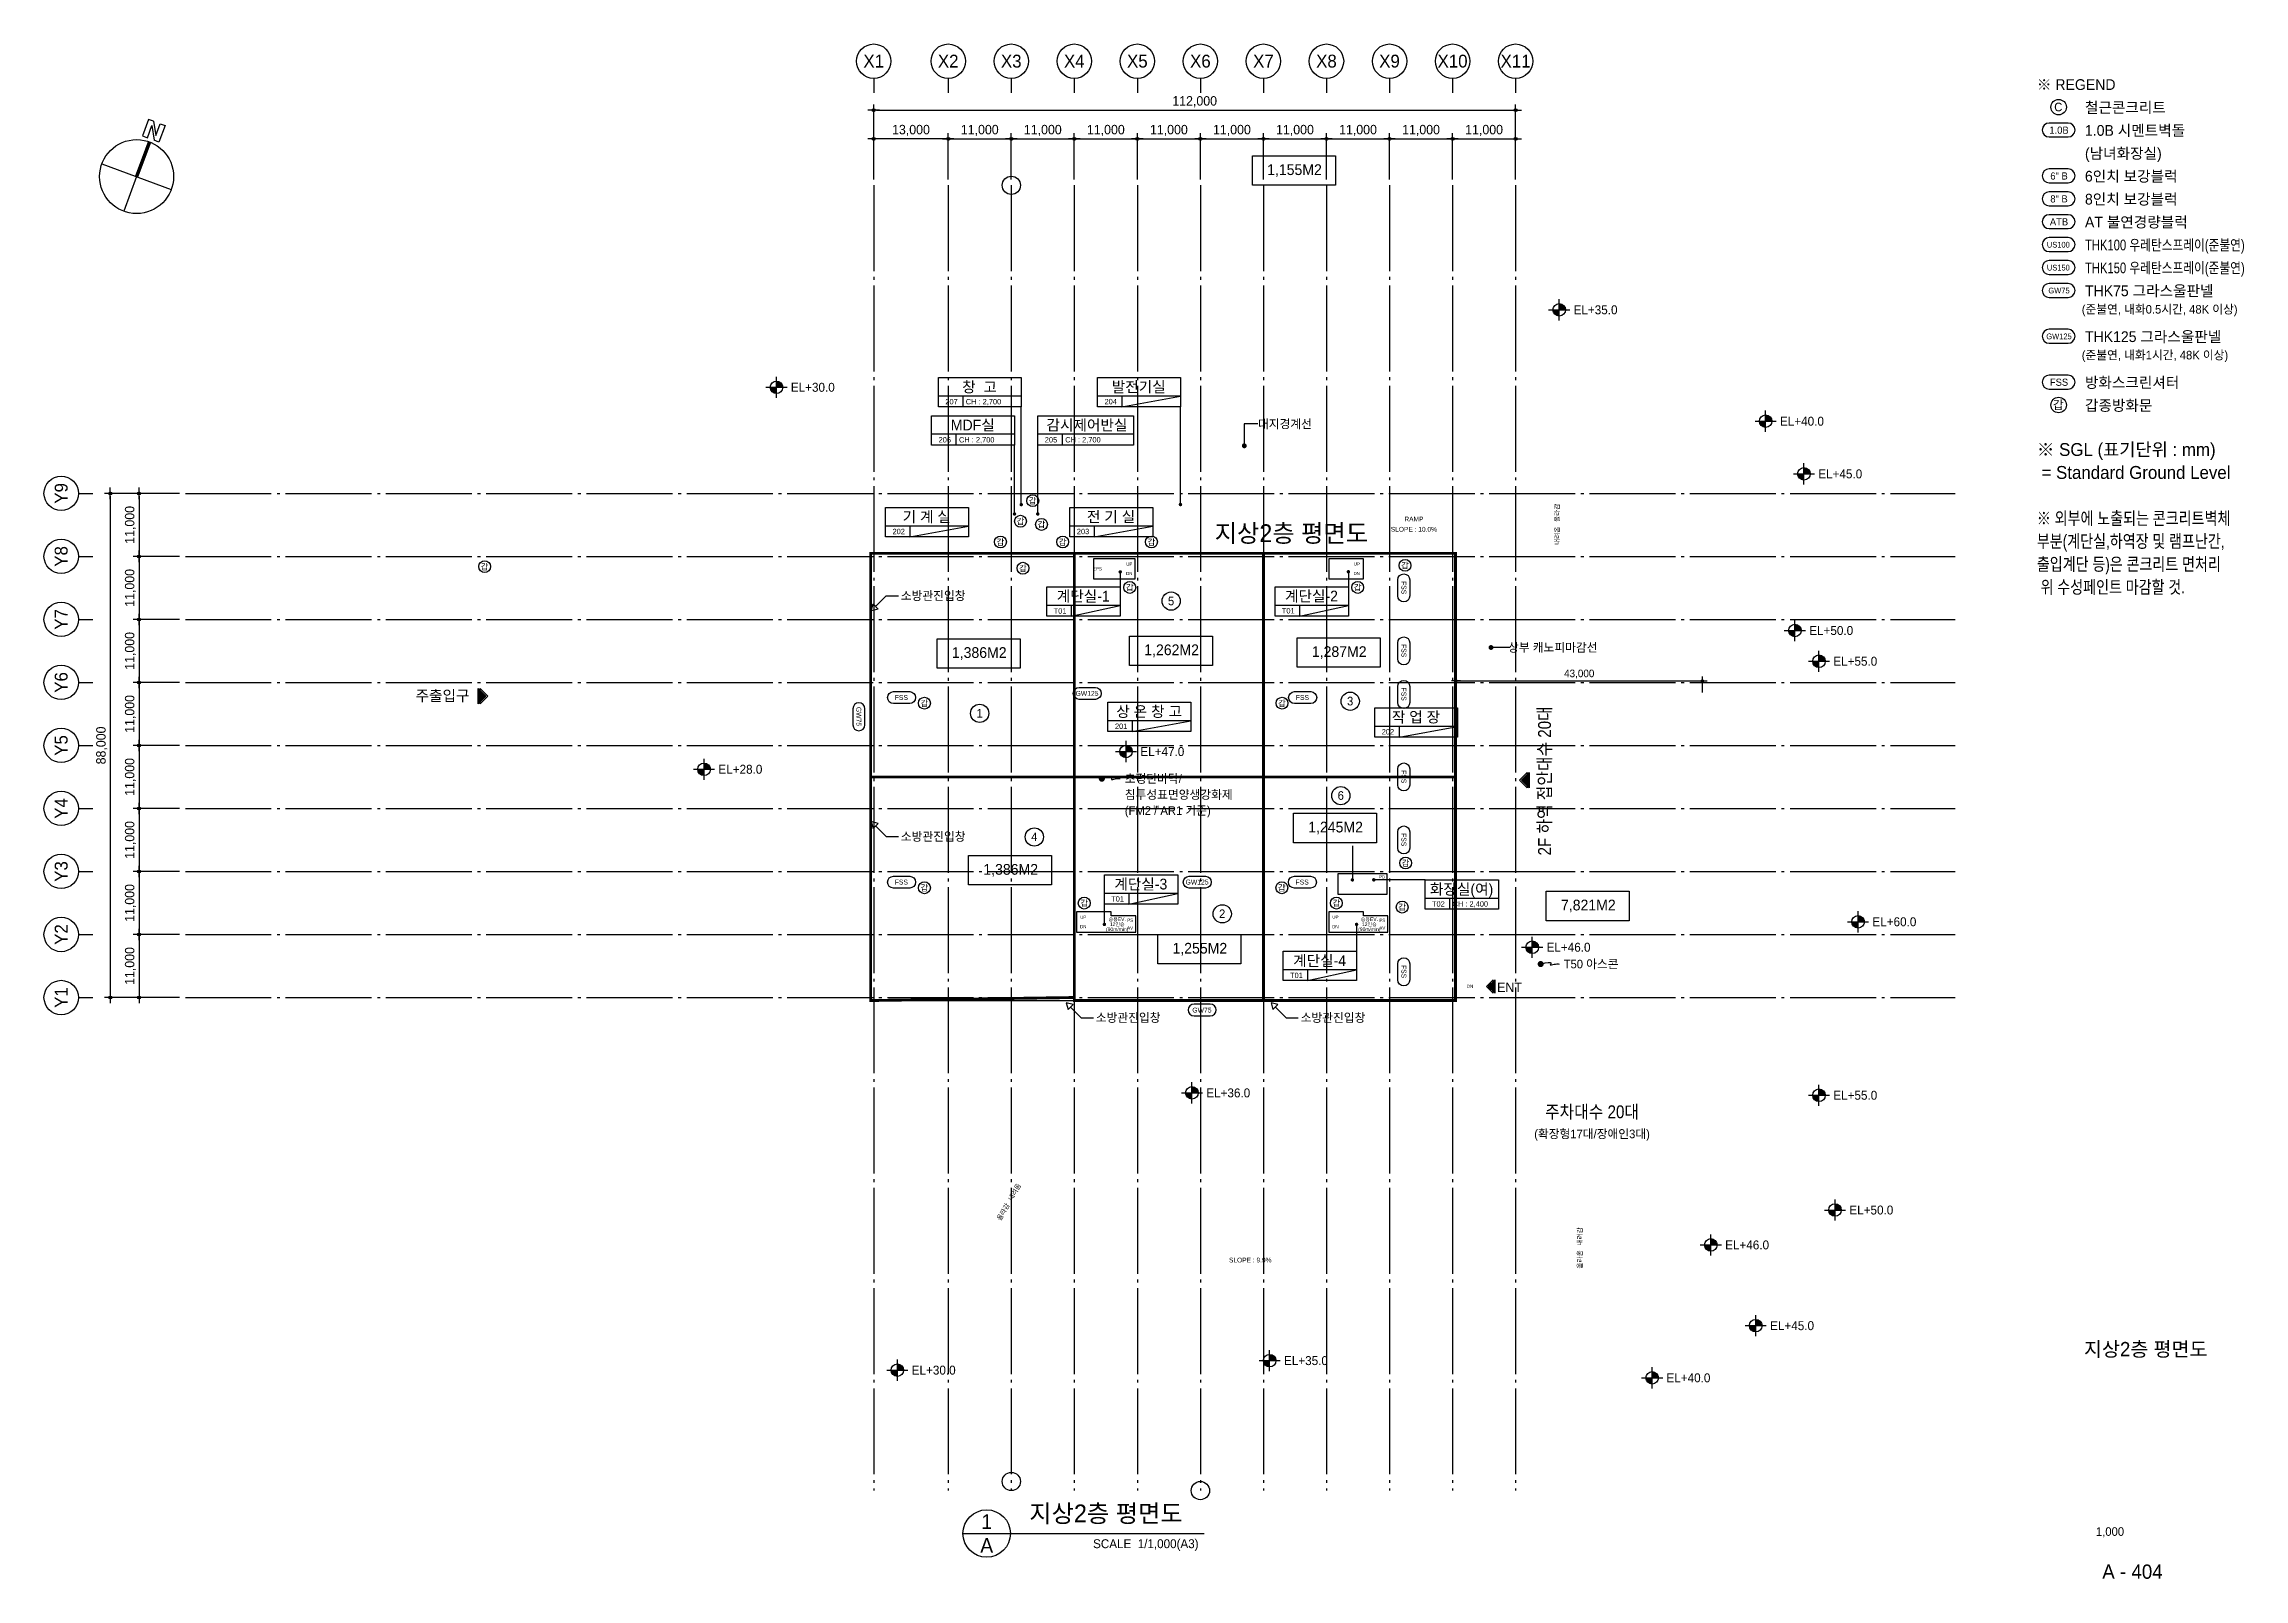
# Model space of a CAD drawing. Header units: millimetres. Extents: x 252735598 to 255219468, y 503852592 to 504847014.
# Drawn here: x 253995598 to 254379468, y 503853575 to 504121511 of the extents above; entities that cross this region are included whole.
import ezdxf
from ezdxf.enums import TextEntityAlignment as Align

# ---------------------------------------------------------------- set-up
doc = ezdxf.new("R2010")
doc.units = ezdxf.units.MM
doc.linetypes.add('CEN', pattern=[35, 30, -2, 1, -2])
for name, color, linetype in [('4A.TEC CEN', 1, 'CEN'), ('4A.TEC DIM', 7, 'Continuous'), ('4A.TEC FORM-TEXT', 3, 'Continuous'), ('4A.TEC TEXT', 7, 'Continuous'), ('4A.TEC TEXT 1', 3, 'Continuous'), ('4A.TEC TEXT 2', 3, 'Continuous'), ('4A.TEC 심볼', 7, 'Continuous'), ('DEFPOINT', 135, 'Continuous'), ('㈜SE&C DIM', 7, 'Continuous'), ('㈜SE&C TEXT', 7, 'Continuous'), ('㈜SE&C TEXT 1', 3, 'Continuous'), ('㈜SE&C 심볼', 7, 'Continuous')]:
    doc.layers.add(name, color=color, linetype=linetype)
doc.styles.add('돋움', font='')
doc.styles.get('돋움').set_extended_font_data('돋움')
doc.dimstyles.new('DIM_400(외부치수)', dxfattribs={"dimscale": 1200, "dimtxt": 3.3, "dimasz": 1, "dimexe": 2, "dimexo": 2, "dimgap": 1, "dimtad": 1, "dimdec": 0, "dimdsep": 46, "dimlunit": 6, "dimtxsty": '돋움', "dimblk1": 'DIMDOT', "dimblk2": 'DIMDOT', "dimsah": 1, "dimcen": 2.5, "dimdle": 1.5, "dimclrd": 8, "dimclre": 8, "dimclrt": 3, "dimadec": 0, "dimazin": 0, "dimtfac": 1, "dimtdec": 0, "dimtix": 1, "dimtmove": 2, "dimatfit": 3, "dimldrblk": 'DIMDOT', "dimfxl": 1, "dimtvp": 1, "dimtolj": 1, "dimtzin": 0, "dimarcsym": 0})
doc.dimstyles.new('DIM_600(외부치수)', dxfattribs={"dimscale": 400, "dimtxt": 3.3, "dimasz": 1, "dimexe": 2, "dimexo": 2, "dimgap": 1, "dimtad": 1, "dimdec": 0, "dimdsep": 46, "dimlunit": 6, "dimtxsty": '돋움', "dimblk1": 'DIMDOT', "dimblk2": 'DIMDOT', "dimsah": 1, "dimcen": 2.5, "dimdle": 1.5, "dimclrd": 8, "dimclre": 8, "dimclrt": 3, "dimadec": 0, "dimazin": 0, "dimtfac": 1, "dimtdec": 0, "dimtix": 1, "dimtmove": 2, "dimatfit": 3, "dimldrblk": 'DIMDOT', "dimfxl": 1, "dimtvp": 1, "dimtolj": 1, "dimtzin": 0, "dimarcsym": 0})

msp = doc.modelspace()

# ---------------------------------------------------------------- texts
at = {"layer": '4A.TEC FORM-TEXT', "style": '돋움'}
msp.add_text('A - 404', height=2500, dxfattribs=at).set_placement((254360011.2, 503853610.5, 3333.3), align=Align.CENTER)
at = {"layer": '4A.TEC TEXT', "color": 1, "style": '돋움'}
for s, p in [('1,155M2', (254213790.5, 504099574.1)), ('1,155M2', (254213790.5, 504099574.1)), ('1,155M2', (254213790.5, 504099574.1)), ('1,386M2', (254158788.3, 504015288.6)), ('1,262M2', (254192349.6, 504015767.7)), ('1,287M2', (254221595.8, 504015448.3)), ('1,245M2', (254220963.5, 503984827.6)), ('1,386M2', (254164275.9, 503977442.2)), ('7,821M2', (254265065.6, 503971214.3)), ('1,255M2', (254197275.9, 503963675.4))]:
    msp.add_text(s, height=1875, dxfattribs=at).set_placement(p, align=Align.MIDDLE_CENTER)
at = {"layer": '4A.TEC TEXT', "color": 3, "style": '돋움'}
for s, height, p in [('창  고', 1875, (254158838, 504061649.5)), ('발전기실', 1875, (254186619.1, 504061666.4)), ('207', 937.5, (254153951.5, 504059076.8)), ('MDF실', 1875, (254157658.1, 504055000.5)), ('감시제어반실', 1875, (254177577.5, 504055000.5)), ('204', 937.5, (254181732.6, 504059093.7)), ('206', 937.5, (254152771.6, 504052427.8)), ('205', 937.5, (254171302.2, 504052427.8)), ('202', 937.5, (254144738.8, 504036419.7)), ('기 계 실', 1875, (254149625.2, 504038992.4)), ('203', 937.5, (254176896.3, 504036419.7)), ('전 기 실', 1875, (254181782.8, 504038992.4)), ('계단실-1', 1875, (254176935.9, 504025126.5)), ('계단실-2', 1875, (254216755.9, 504025146.5)), ('T01', 937.5, (254172882.8, 504022553.8)), ('T01', 937.5, (254212702.8, 504022573.8)), ('상 온 창 고', 1875, (254188434.4, 504004999.4)), ('201', 937.5, (254183547.9, 504002426.6)), ('작 업 장', 1875, (254234984, 504004029.3, 0.4)), ('202', 937.5, (254230097.5, 504001456.5, 0.4)), ('계단실-3', 1875, (254186977.4, 503974867.9, 6250)), ('T01', 937.5, (254182924.3, 503972295.2, 6250)), ('화장실(여)', 1875, (254242948.7, 503973983.5)), ('T02', 937.5, (254238895.5, 503971410.8)), ('계단실-4', 1875, (254218177.5, 503961512.2, 6250)), ('T01', 937.5, (254214124.4, 503958939.5, 6250))]:
    msp.add_text(s, height=height, dxfattribs=at).set_placement(p, align=Align.MIDDLE_CENTER)
for s, p in [('CH : 2,700', (254156433.3, 504059076.8)), ('CH : 2,700', (254155253.4, 504052427.8)), ('CH : 2,700', (254173784, 504052427.8)), ('CH : 2,400', (254241377.3, 503971410.8))]:
    msp.add_text(s, height=937.5, dxfattribs=at).set_placement(p, align=Align.MIDDLE_LEFT)
at = {"layer": '4A.TEC TEXT', "style": '돋움'}
for s, p in [('대지경계선', (254207421.2, 504055185.1, 3332.9)), ('소방관진입창', (254145100, 504025197.1)), ('상부 캐노피마감선', (254251060.4, 504016171, -0.4)), ('소방관진입창', (254145100, 503983177.1)), ('T50 아스콘', (254260753.1, 503960917.5)), ('소방관진입창', (254179120, 503951557.1)), ('소방관진입창', (254214870, 503951557.1))]:
    msp.add_text(s, height=1500, dxfattribs=at).set_placement(p, align=Align.MIDDLE_LEFT)
for s, height, p in [('갑', 1036.9, (254168116.3, 504041766.8)), ('갑', 1036.9, (254165976.7, 504038180.8)), ('갑', 1036.9, (254169634.6, 504037626.8)), ('갑', 1036.9, (254162478.1, 504034569.7)), ('갑', 1036.9, (254173335.7, 504034569.7)), ('갑', 1036.9, (254188826.2, 504034569.7)), ('갑', 1036.9, (254072481, 504030260.2)), ('갑', 1036.9, (254166403.1, 504029987.2, 3333.3)), ('갑', 1036.9, (254185056.2, 504026633, 3333.3)), ('갑', 1036.9, (254224812.3, 504026633, 3333.3)), ('주출입구', 1875, (254065142.3, 504007759.2, -1666.7)), ('갑', 1036.9, (254177092.3, 503971531.2, 6250)), ('갑', 1036.9, (254221092.3, 503971531.2, 6250)), ('ENT', 1666.67, (254251316.4, 503956851, 4165.7)), ('(확장형17대/장애인3대)', 1500, (254265710, 503931267.1))]:
    msp.add_text(s, height=height, dxfattribs=at).set_placement(p, align=Align.MIDDLE_CENTER)
for p in [(254233069.9, 504030484.1, -4166.7), (254149213.6, 504006426.5, -6), (254211610.9, 504006426.5, -6), (254233172.9, 503978531.9, -4166.7), (254149213.6, 503974211, -5.5), (254211570.9, 503974211, -5.5), (254232569.9, 503970834.1, -4166.7)]:
    msp.add_text('갑', height=1036.9, rotation=0, dxfattribs=at).set_placement(p, align=Align.MIDDLE_CENTER)
for s, rotation, p in [('FSS', 270, (254232881.6, 504026617.2, -0.4)), ('FSS', 270, (254232881.6, 504015617.2, -0.4)), ('FSS', 0, (254145195.2, 504007441.4, -6)), ('GW125', 0, (254177592.6, 504008163.7, -6)), ('FSS', 0, (254215174.7, 504007441.4, -6)), ('FSS', 270, (254232881.6, 504008019.2, -0.4)), ('GW75', 270, (254137764.8, 504004118.3, 5000)), ('FSS', 270, (254232881.6, 503993617.2, -0.4)), ('FSS', 270, (254232881.6, 503982617.2, -0.4)), ('FSS', 0, (254145195.2, 503975225.9, -5.5)), ('GW125', 0, (254196793.4, 503975225.9, -5.5)), ('FSS', 0, (254215134.8, 503975225.9, -5.5)), ('FSS', 270, (254232881.6, 503959600, -0.4))]:
    msp.add_text(s, height=855.48, rotation=rotation, dxfattribs=at).set_placement(p, align=Align.MIDDLE)
at = {"layer": '4A.TEC TEXT', "color": 6, "style": '돋움'}
for s, p in [('5', (254192262.6, 504024291.2)), ('3', (254223504.6, 504006813.4)), ('1', (254158849.3, 504004690.8)), ('6', (254221865.6, 503990333.9)), ('4', (254168394.3, 503983125.6)), ('2', (254201174.6, 503969696.2))]:
    msp.add_text(s, height=1500, dxfattribs=at).set_placement(p, align=Align.MIDDLE_CENTER)
at = {"layer": '4A.TEC TEXT', "style": '돋움', "width": 0.9}
msp.add_text('2F 하역 접안대수 20대', height=2250, rotation=90, dxfattribs=at).set_placement((254257420, 503992884.7, -0.4), align=Align.MIDDLE_CENTER)
at = {"layer": '4A.TEC TEXT', "style": '돋움'}
msp.add_text('GW75', height=855.48, dxfattribs=at).set_placement((254197641.4, 503952880.8, -0.4), align=Align.MIDDLE)
at = {"layer": '4A.TEC TEXT', "style": '돋움', "width": 0.9}
msp.add_text('주차대수 20대', height=2250, dxfattribs=at).set_placement((254265710, 503935127.1), align=Align.MIDDLE_CENTER)
at = {"layer": '4A.TEC TEXT 2', "color": 3, "style": '돋움'}
for p in [(254199866.6, 504033634.4), (254167516.7, 503862546.2, 3333.3)]:
    msp.add_text('지상2층 평면도', height=3105, dxfattribs=at).set_placement(p, align=Align.BOTTOM_LEFT)
at = {"layer": '4A.TEC TEXT 2', "style": '돋움'}
for s, height, p in [('지상2층 평면도', 2500, (254362320, 503892446.2, 3333.3)), ('1,000', 1500, (254356091.3, 503861110.4, 3333.3))]:
    msp.add_text(s, height=height, dxfattribs=at).set_placement(p, align=Align.CENTER)
at = {"layer": '4A.TEC TEXT 2', "color": 3, "style": '돋움'}
for s, p in [('1', (254160087.8, 503863581.2, 3333.3)), ('A', (254160087.8, 503859441.2, 3333.3))]:
    msp.add_text(s, height=2587.5, dxfattribs=at).set_placement(p, align=Align.MIDDLE)
msp.add_text('SCALE  1/1,000(A3)', height=1552.5, dxfattribs=at).set_placement((254197052.2, 503858494.8, 3333.3), align=Align.BOTTOM_RIGHT)
at = {"layer": '㈜SE&C TEXT', "style": '돋움'}
for s, height, rotation, p in [('EPS', 555.56, 359.993476, (254179396.7, 504029904.4)), ('DN', 555.56, 0.006524, (254184969.2, 504029074.1, -2916.7)), ('UP', 555.56, 0.006524, (254184969.2, 504030732.1, -2916.7)), ('DN', 555.56, 359.993476, (254224655.3, 504029074.1, -2916.7)), ('UP', 555.56, 359.993476, (254224655.3, 504030732.1, -2916.7)), ('PD', 555.56, 359.993476, (254229054.2, 503976129.4, 53229.1)), ('UP', 555.56, 359.993476, (254176935.2, 503969100.3)), ('승용EV.', 625, 0.006524, (254182856.1, 503968735.8, -4166.7)), ('12인승', 625, 0.006524, (254182856.1, 503967860.8, -4166.7)), ('PS', 555.56, 359.993476, (254185119.2, 503968561.9)), ('UP', 555.56, 359.993476, (254220935.2, 503969100.3)), ('승용EV.', 625, 0.006524, (254226856.1, 503968735.8, -4166.7)), ('12인승', 625, 0.006524, (254226856.1, 503967860.8, -4166.7)), ('PS', 555.56, 359.993476, (254229119.2, 503968561.9)), ('DN', 555.56, 359.993476, (254176935.2, 503967442.3)), ('(90m/min)', 625, 0.006524, (254182856.1, 503966985.8, -4166.7)), ('AV', 555.56, 359.993476, (254185119.2, 503967199.4, 2083.3)), ('DN', 555.56, 359.993476, (254220935.2, 503967442.3)), ('(90m/min)', 625, 0.006524, (254226856.1, 503966985.8, -4166.7)), ('AV', 555.56, 359.993476, (254229119.2, 503967199.4, 2083.3)), ('DN', 555.56, 0.006524, (254244423.7, 503957018.1, -0.4))]:
    msp.add_text(s, height=height, rotation=rotation, dxfattribs=at).set_placement(p, align=Align.MIDDLE_CENTER)
at = {"layer": '㈜SE&C TEXT 1', "style": '돋움'}
for s, rotation, p in [('올라감', 90, (254259615.2, 504039674.4, -10000)), ('내려옴', 90, (254259615.2, 504035674.4, -10000)), ('내려옴', 60.173414, (254164943.9, 503921130.4, -1666.7)), ('올라감', 60.173414, (254162960, 503917657.1)), ('내려감', 90, (254263564.2, 503913360.9, -10000)), ('올라옴', 90, (254263564.2, 503909360.9, -10000))]:
    msp.add_text(s, height=833.33, rotation=rotation, dxfattribs=at).set_placement(p, align=Align.MIDDLE_CENTER)
for s, height, p in [('SLOPE : 10.0%', 833.333, (254234624.2, 504036804.7, -0.4)), ('RAMP', 833.33, (254234624.2, 504038587.6, -0.4)), ('SLOPE : 9.9%', 833.333, (254206073.4, 503909248.3, -5000.4))]:
    msp.add_text(s, height=height, dxfattribs=at).set_placement(p, align=Align.MIDDLE_CENTER)

# ---------------------------------------------------------------- blocks, each defined once
blk = doc.blocks.new('a4w')
at = {"layer": '4A.TEC 심볼'}
for points in [[(-19898, 7460444), (-21873, 7460444, 1), (-21873, 7458989), (-19898, 7458989, 1)], [(-19898, 7455644), (-21873, 7455644, 1), (-21873, 7454189), (-19898, 7454189, 1)], [(-19898, 7453244), (-21873, 7453244, 1), (-21873, 7451789), (-19898, 7451789, 1)], [(-19898, 7450844), (-21873, 7450844, 1), (-21873, 7449389), (-19898, 7449389, 1)], [(-19898, 7448444), (-21873, 7448444, 1), (-21873, 7446989), (-19898, 7446989, 1)], [(-19898, 7446044), (-21873, 7446044, 1), (-21873, 7444589), (-19898, 7444589, 1)], [(-19898, 7443644), (-21873, 7443644, 1), (-21873, 7442189), (-19898, 7442189, 1)], [(-19898, 7438844), (-21873, 7438844, 1), (-21873, 7437389), (-19898, 7437389, 1)], [(-19898, 7434044), (-21873, 7434044, 1), (-21873, 7432589), (-19898, 7432589, 1)]]:
    blk.add_lwpolyline(points, format="xyb", close=True, dxfattribs=at)
for centre in [(-20886, 7462116), (-20886, 7430916)]:
    blk.add_circle(centre, 808, dxfattribs=at)
at = {"layer": '4A.TEC TEXT', "style": '돋움'}
for s, p in [('C', (-20923, 7462128)), ('갑', (-20923, 7430928))]:
    blk.add_text(s, height=900, dxfattribs=at).set_placement(p, align=Align.MIDDLE_CENTER)
for s, height, p in [('1.0B', 750, (-20845, 7459705)), ('6" B', 750, (-20845, 7454905)), ('8" B', 750, (-20845, 7452505)), ('ATB', 750, (-20845, 7450105)), ('US100', 600, (-20916, 7447705)), ('US150', 600, (-20916, 7445305)), ('GW75', 600, (-20845, 7442905)), ('GW125', 600, (-20845, 7438105)), ('FSS', 750, (-20845, 7433305))]:
    blk.add_text(s, height=height, dxfattribs=at).set_placement(p, align=Align.MIDDLE)
at = {"layer": '4A.TEC TEXT 2', "color": 3, "style": '돋움'}
for s, height, p in [('※ REGEND', 1125, (-23170, 7463576)), ('철근콘크리트', 1125, (-18130, 7461176)), ('1.0B 시멘트벽돌', 1125, (-18130, 7458776)), ('(남녀화장실)', 1125, (-18130, 7456376)), ('6인치 보강블럭', 1125, (-18130, 7453976)), ('8인치 보강블럭', 1125, (-18130, 7451576)), ('AT 불연경량블럭', 1125, (-18130, 7449176)), ('THK75 그라스울판넬', 1125, (-18130, 7441976)), ('(준불연, 내화0.5시간, 48K 이상)', 900, (-18466, 7440222)), ('THK125 그라스울판넬', 1125, (-18130, 7437176)), ('(준불연, 내화1시간, 48K 이상)', 900, (-18466, 7435422)), ('방화스크린셔터', 1125, (-18130, 7432376)), ('갑종방화문', 1125, (-18130, 7429976)), ('※ SGL (표기단위 : mm)', 1350, (-23170, 7425176)), (' = Standard Ground Level', 1350, (-23170, 7422776))]:
    blk.add_text(s, height=height, dxfattribs=at).set_placement(p, align=Align.BOTTOM_LEFT)
at = {"layer": '4A.TEC TEXT 2', "color": 3, "style": '돋움', "width": 0.8}
for s, height, p in [('THK100 우레탄스프레이(준불연)', 1125, (-18130, 7446776)), ('THK150 우레탄스프레이(준불연)', 1125, (-18130, 7444376)), ('※ 외부에 노출되는 콘크리트벽체', 1350, (-23170, 7417976)), ('부분(계단실,하역장 및 램프난간,', 1350, (-23170, 7415576)), ('출입계단 등)은 콘크리트 면처리', 1350, (-23170, 7413176)), (' 위 수성페인트 마감할 것.', 1350, (-23170, 7410776))]:
    blk.add_text(s, height=height, dxfattribs=at).set_placement(p, align=Align.BOTTOM_LEFT)
blk = doc.blocks.new('DIMDOT')
at = {"color": 0}
blk.add_line((-2, 0), (2, 0), dxfattribs=at)
for radius in [0.5, 0.25]:
    blk.add_circle((0, 0), radius, dxfattribs=at)
blk = doc.blocks.new('*D94')
at = {"layer": '4A.TEC DIM', "color": 8, "lineweight": -2, "transparency": 16777216}
for p, q in [((169308, -38163), (169308, -25069)), ((169808, -26069), (280808, -26069)), ((281308, -38163), (281308, -25069))]:
    blk.add_line(p, q, dxfattribs=at)
at = {"layer": 'Defpoints', "color": 0, "transparency": 16777216}
for p in [(281308, -26069), (169308, -39163), (281308, -39163)]:
    blk.add_point(p, dxfattribs=at)
at = {"layer": '4A.TEC DIM', "color": 8, "lineweight": -2, "transparency": 16777216, "xscale": 500, "yscale": 500, "zscale": 500, "rotation": 180}
blk.add_blockref('DIMDOT', (169308, -26069), dxfattribs=at)
at = {"layer": '4A.TEC DIM', "color": 8, "lineweight": -2, "transparency": 16777216, "xscale": 500, "yscale": 500, "zscale": 500}
blk.add_blockref('DIMDOT', (281308, -26069), dxfattribs=at)
at = {"layer": '4A.TEC DIM', "color": 3, "transparency": 16777216, "insert": (225308, -24584), "char_height": 1650, "attachment_point": 5, "style": '돋움'}
blk.add_mtext('\\A1;112,000', dxfattribs=at)
blk = doc.blocks.new('ccs122')
at = {"layer": '4A.TEC 심볼'}
blk.add_line((0, 8), (0, 3), dxfattribs=at)
blk.add_circle((0, 14), 6, dxfattribs=at)
at = {"layer": '4A.TEC TEXT 2', "color": 3, "style": '돋움'}
blk.add_attdef('NO', text='', height=4.5, dxfattribs=at).set_placement((-0.01, 14.02), align=Align.MIDDLE_CENTER)
blk = doc.blocks.new('*D95')
at = {"layer": '4A.TEC DIM', "color": 8, "lineweight": -2, "transparency": 16777216}
for p, q in [((48195, -103937), (40113, -103937)), ((41113, -104437), (41113, -114437)), ((48195, -114937), (40113, -114937))]:
    blk.add_line(p, q, dxfattribs=at)
at = {"layer": 'Defpoints', "color": 0, "transparency": 16777216}
for p in [(49195, -103937), (41113, -114937), (49195, -114937)]:
    blk.add_point(p, dxfattribs=at)
at = {"layer": '4A.TEC DIM', "color": 8, "lineweight": -2, "transparency": 16777216, "xscale": 500, "yscale": 500, "zscale": 500}
for p, rotation in [((41113, -103937), 90), ((41113, -114937), 270)]:
    blk.add_blockref('DIMDOT', p, dxfattribs=dict(at, rotation=rotation))
at = {"layer": '4A.TEC DIM', "color": 3, "transparency": 16777216, "insert": (39628, -109437), "char_height": 1650, "attachment_point": 5, "rotation": 90, "style": '돋움'}
blk.add_mtext('\\A1;11,000', dxfattribs=at)
blk = doc.blocks.new('*D96')
at = {"layer": '4A.TEC DIM', "color": 8, "lineweight": -2, "transparency": 16777216}
for p, q in [((48195, -92937), (35100, -92937)), ((36100, -93437), (36100, -180437)), ((48195, -180937), (35100, -180937))]:
    blk.add_line(p, q, dxfattribs=at)
at = {"layer": 'Defpoints', "color": 0, "transparency": 16777216}
for p in [(49195, -92937), (36100, -180937), (49195, -180937)]:
    blk.add_point(p, dxfattribs=at)
at = {"layer": '4A.TEC DIM', "color": 8, "lineweight": -2, "transparency": 16777216, "xscale": 500, "yscale": 500, "zscale": 500}
for p, rotation in [((36100, -92937), 90), ((36100, -180937), 270)]:
    blk.add_blockref('DIMDOT', p, dxfattribs=dict(at, rotation=rotation))
at = {"layer": '4A.TEC DIM', "color": 3, "transparency": 16777216, "insert": (34615, -136937), "char_height": 1650, "attachment_point": 5, "rotation": 90, "style": '돋움'}
blk.add_mtext('\\A1;88,000', dxfattribs=at)
blk = doc.blocks.new('*D97')
at = {"layer": '4A.TEC DIM', "color": 8, "lineweight": -2, "transparency": 16777216}
for p, q in [((48195, -169937), (40113, -169937)), ((41113, -170437), (41113, -180437)), ((48195, -180937), (40113, -180937))]:
    blk.add_line(p, q, dxfattribs=at)
at = {"layer": 'Defpoints', "color": 0, "transparency": 16777216}
for p in [(49195, -169937), (41113, -180937), (49195, -180937)]:
    blk.add_point(p, dxfattribs=at)
at = {"layer": '4A.TEC DIM', "color": 8, "lineweight": -2, "transparency": 16777216, "xscale": 500, "yscale": 500, "zscale": 500}
for p, rotation in [((41113, -169937), 90), ((41113, -180937), 270)]:
    blk.add_blockref('DIMDOT', p, dxfattribs=dict(at, rotation=rotation))
at = {"layer": '4A.TEC DIM', "color": 3, "transparency": 16777216, "insert": (39628, -175437), "char_height": 1650, "attachment_point": 5, "rotation": 90, "style": '돋움'}
blk.add_mtext('\\A1;11,000', dxfattribs=at)
blk = doc.blocks.new('*D98')
at = {"layer": '4A.TEC DIM', "color": 8, "lineweight": -2, "transparency": 16777216}
for p, q in [((48195, -158937), (40113, -158937)), ((41113, -159437), (41113, -169437)), ((48195, -169937), (40113, -169937))]:
    blk.add_line(p, q, dxfattribs=at)
at = {"layer": 'Defpoints', "color": 0, "transparency": 16777216}
for p in [(49195, -158937), (41113, -169937), (49195, -169937)]:
    blk.add_point(p, dxfattribs=at)
at = {"layer": '4A.TEC DIM', "color": 8, "lineweight": -2, "transparency": 16777216, "xscale": 500, "yscale": 500, "zscale": 500}
for p, rotation in [((41113, -158937), 90), ((41113, -169937), 270)]:
    blk.add_blockref('DIMDOT', p, dxfattribs=dict(at, rotation=rotation))
at = {"layer": '4A.TEC DIM', "color": 3, "transparency": 16777216, "insert": (39628, -164437), "char_height": 1650, "attachment_point": 5, "rotation": 90, "style": '돋움'}
blk.add_mtext('\\A1;11,000', dxfattribs=at)
blk = doc.blocks.new('*D99')
at = {"layer": '4A.TEC DIM', "color": 8, "lineweight": -2, "transparency": 16777216}
for p, q in [((48195, -147937), (40113, -147937)), ((41113, -148437), (41113, -158437)), ((48195, -158937), (40113, -158937))]:
    blk.add_line(p, q, dxfattribs=at)
at = {"layer": 'Defpoints', "color": 0, "transparency": 16777216}
for p in [(49195, -147937), (41113, -158937), (49195, -158937)]:
    blk.add_point(p, dxfattribs=at)
at = {"layer": '4A.TEC DIM', "color": 8, "lineweight": -2, "transparency": 16777216, "xscale": 500, "yscale": 500, "zscale": 500}
for p, rotation in [((41113, -147937), 90), ((41113, -158937), 270)]:
    blk.add_blockref('DIMDOT', p, dxfattribs=dict(at, rotation=rotation))
at = {"layer": '4A.TEC DIM', "color": 3, "transparency": 16777216, "insert": (39628, -153437), "char_height": 1650, "attachment_point": 5, "rotation": 90, "style": '돋움'}
blk.add_mtext('\\A1;11,000', dxfattribs=at)
blk = doc.blocks.new('*D100')
at = {"layer": '4A.TEC DIM', "color": 8, "lineweight": -2, "transparency": 16777216}
for p, q in [((48195, -136937), (40113, -136937)), ((41113, -137437), (41113, -147437)), ((48195, -147937), (40113, -147937))]:
    blk.add_line(p, q, dxfattribs=at)
at = {"layer": 'Defpoints', "color": 0, "transparency": 16777216}
for p in [(49195, -136937), (41113, -147937), (49195, -147937)]:
    blk.add_point(p, dxfattribs=at)
at = {"layer": '4A.TEC DIM', "color": 8, "lineweight": -2, "transparency": 16777216, "xscale": 500, "yscale": 500, "zscale": 500}
for p, rotation in [((41113, -136937), 90), ((41113, -147937), 270)]:
    blk.add_blockref('DIMDOT', p, dxfattribs=dict(at, rotation=rotation))
at = {"layer": '4A.TEC DIM', "color": 3, "transparency": 16777216, "insert": (39628, -142437), "char_height": 1650, "attachment_point": 5, "rotation": 90, "style": '돋움'}
blk.add_mtext('\\A1;11,000', dxfattribs=at)
blk = doc.blocks.new('*D101')
at = {"layer": '4A.TEC DIM', "color": 8, "lineweight": -2, "transparency": 16777216}
for p, q in [((48195, -125937), (40113, -125937)), ((41113, -126437), (41113, -136437)), ((48195, -136937), (40113, -136937))]:
    blk.add_line(p, q, dxfattribs=at)
at = {"layer": 'Defpoints', "color": 0, "transparency": 16777216}
for p in [(49195, -125937), (41113, -136937), (49195, -136937)]:
    blk.add_point(p, dxfattribs=at)
at = {"layer": '4A.TEC DIM', "color": 8, "lineweight": -2, "transparency": 16777216, "xscale": 500, "yscale": 500, "zscale": 500}
for p, rotation in [((41113, -125937), 90), ((41113, -136937), 270)]:
    blk.add_blockref('DIMDOT', p, dxfattribs=dict(at, rotation=rotation))
at = {"layer": '4A.TEC DIM', "color": 3, "transparency": 16777216, "insert": (39628, -131437), "char_height": 1650, "attachment_point": 5, "rotation": 90, "style": '돋움'}
blk.add_mtext('\\A1;11,000', dxfattribs=at)
blk = doc.blocks.new('*D102')
at = {"layer": '4A.TEC DIM', "color": 8, "lineweight": -2, "transparency": 16777216}
for p, q in [((48195, -114937), (40113, -114937)), ((41113, -115437), (41113, -125437)), ((48195, -125937), (40113, -125937))]:
    blk.add_line(p, q, dxfattribs=at)
at = {"layer": 'Defpoints', "color": 0, "transparency": 16777216}
for p in [(49195, -114937), (41113, -125937), (49195, -125937)]:
    blk.add_point(p, dxfattribs=at)
at = {"layer": '4A.TEC DIM', "color": 8, "lineweight": -2, "transparency": 16777216, "xscale": 500, "yscale": 500, "zscale": 500}
for p, rotation in [((41113, -114937), 90), ((41113, -125937), 270)]:
    blk.add_blockref('DIMDOT', p, dxfattribs=dict(at, rotation=rotation))
at = {"layer": '4A.TEC DIM', "color": 3, "transparency": 16777216, "insert": (39628, -120437), "char_height": 1650, "attachment_point": 5, "rotation": 90, "style": '돋움'}
blk.add_mtext('\\A1;11,000', dxfattribs=at)
blk = doc.blocks.new('*D103')
at = {"layer": '4A.TEC DIM', "color": 8, "lineweight": -2, "transparency": 16777216}
for p, q in [((169308, -38163), (169308, -30082)), ((182308, -38163), (182308, -30082)), ((181808, -31082), (169808, -31082))]:
    blk.add_line(p, q, dxfattribs=at)
at = {"layer": 'Defpoints', "color": 0, "transparency": 16777216}
for p in [(169308, -31082), (169308, -39163), (182308, -39163)]:
    blk.add_point(p, dxfattribs=at)
at = {"layer": '4A.TEC DIM', "color": 8, "lineweight": -2, "transparency": 16777216, "xscale": 500, "yscale": 500, "zscale": 500, "rotation": 180}
blk.add_blockref('DIMDOT', (169308, -31082), dxfattribs=at)
at = {"layer": '4A.TEC DIM', "color": 8, "lineweight": -2, "transparency": 16777216, "xscale": 500, "yscale": 500, "zscale": 500}
blk.add_blockref('DIMDOT', (182308, -31082), dxfattribs=at)
at = {"layer": '4A.TEC DIM', "color": 3, "transparency": 16777216, "insert": (175808, -29597), "char_height": 1650, "attachment_point": 5, "style": '돋움'}
blk.add_mtext('\\A1;13,000', dxfattribs=at)
blk = doc.blocks.new('*D104')
at = {"layer": '4A.TEC DIM', "color": 8, "lineweight": -2, "transparency": 16777216}
for p, q in [((48195, -92937), (40113, -92937)), ((41113, -93437), (41113, -103437)), ((48195, -103937), (40113, -103937))]:
    blk.add_line(p, q, dxfattribs=at)
at = {"layer": 'Defpoints', "color": 0, "transparency": 16777216}
for p in [(49195, -92937), (41113, -103937), (49195, -103937)]:
    blk.add_point(p, dxfattribs=at)
at = {"layer": '4A.TEC DIM', "color": 8, "lineweight": -2, "transparency": 16777216, "xscale": 500, "yscale": 500, "zscale": 500}
for p, rotation in [((41113, -92937), 90), ((41113, -103937), 270)]:
    blk.add_blockref('DIMDOT', p, dxfattribs=dict(at, rotation=rotation))
at = {"layer": '4A.TEC DIM', "color": 3, "transparency": 16777216, "insert": (39628, -98437), "char_height": 1650, "attachment_point": 5, "rotation": 90, "style": '돋움'}
blk.add_mtext('\\A1;11,000', dxfattribs=at)
blk = doc.blocks.new('*D105')
at = {"layer": '4A.TEC DIM', "color": 8, "lineweight": -2, "transparency": 16777216}
for p, q in [((270308, -38163), (270308, -30082)), ((281308, -38163), (281308, -30082)), ((270808, -31082), (280808, -31082))]:
    blk.add_line(p, q, dxfattribs=at)
at = {"layer": 'Defpoints', "color": 0, "transparency": 16777216}
for p in [(281308, -31082), (270308, -39163), (281308, -39163)]:
    blk.add_point(p, dxfattribs=at)
at = {"layer": '4A.TEC DIM', "color": 8, "lineweight": -2, "transparency": 16777216, "xscale": 500, "yscale": 500, "zscale": 500, "rotation": 180}
blk.add_blockref('DIMDOT', (270308, -31082), dxfattribs=at)
at = {"layer": '4A.TEC DIM', "color": 8, "lineweight": -2, "transparency": 16777216, "xscale": 500, "yscale": 500, "zscale": 500}
blk.add_blockref('DIMDOT', (281308, -31082), dxfattribs=at)
at = {"layer": '4A.TEC DIM', "color": 3, "transparency": 16777216, "insert": (275808, -29597), "char_height": 1650, "attachment_point": 5, "style": '돋움'}
blk.add_mtext('\\A1;11,000', dxfattribs=at)
blk = doc.blocks.new('*D106')
at = {"layer": '4A.TEC DIM', "color": 8, "lineweight": -2, "transparency": 16777216}
for p, q in [((259308, -38163), (259308, -30082)), ((270308, -38163), (270308, -30082)), ((259808, -31082), (269808, -31082))]:
    blk.add_line(p, q, dxfattribs=at)
at = {"layer": 'Defpoints', "color": 0, "transparency": 16777216}
for p in [(270308, -31082), (259308, -39163), (270308, -39163)]:
    blk.add_point(p, dxfattribs=at)
at = {"layer": '4A.TEC DIM', "color": 8, "lineweight": -2, "transparency": 16777216, "xscale": 500, "yscale": 500, "zscale": 500, "rotation": 180}
blk.add_blockref('DIMDOT', (259308, -31082), dxfattribs=at)
at = {"layer": '4A.TEC DIM', "color": 8, "lineweight": -2, "transparency": 16777216, "xscale": 500, "yscale": 500, "zscale": 500}
blk.add_blockref('DIMDOT', (270308, -31082), dxfattribs=at)
at = {"layer": '4A.TEC DIM', "color": 3, "transparency": 16777216, "insert": (264808, -29597), "char_height": 1650, "attachment_point": 5, "style": '돋움'}
blk.add_mtext('\\A1;11,000', dxfattribs=at)
blk = doc.blocks.new('*D107')
at = {"layer": '4A.TEC DIM', "color": 8, "lineweight": -2, "transparency": 16777216}
for p, q in [((248308, -38163), (248308, -30082)), ((259308, -38163), (259308, -30082)), ((248808, -31082), (258808, -31082))]:
    blk.add_line(p, q, dxfattribs=at)
at = {"layer": 'Defpoints', "color": 0, "transparency": 16777216}
for p in [(259308, -31082), (248308, -39163), (259308, -39163)]:
    blk.add_point(p, dxfattribs=at)
at = {"layer": '4A.TEC DIM', "color": 8, "lineweight": -2, "transparency": 16777216, "xscale": 500, "yscale": 500, "zscale": 500, "rotation": 180}
blk.add_blockref('DIMDOT', (248308, -31082), dxfattribs=at)
at = {"layer": '4A.TEC DIM', "color": 8, "lineweight": -2, "transparency": 16777216, "xscale": 500, "yscale": 500, "zscale": 500}
blk.add_blockref('DIMDOT', (259308, -31082), dxfattribs=at)
at = {"layer": '4A.TEC DIM', "color": 3, "transparency": 16777216, "insert": (253808, -29597), "char_height": 1650, "attachment_point": 5, "style": '돋움'}
blk.add_mtext('\\A1;11,000', dxfattribs=at)
blk = doc.blocks.new('*D108')
at = {"layer": '4A.TEC DIM', "color": 8, "lineweight": -2, "transparency": 16777216}
for p, q in [((237308, -38163), (237308, -30082)), ((248308, -38163), (248308, -30082)), ((237808, -31082), (247808, -31082))]:
    blk.add_line(p, q, dxfattribs=at)
at = {"layer": 'Defpoints', "color": 0, "transparency": 16777216}
for p in [(248308, -31082), (237308, -39163), (248308, -39163)]:
    blk.add_point(p, dxfattribs=at)
at = {"layer": '4A.TEC DIM', "color": 8, "lineweight": -2, "transparency": 16777216, "xscale": 500, "yscale": 500, "zscale": 500, "rotation": 180}
blk.add_blockref('DIMDOT', (237308, -31082), dxfattribs=at)
at = {"layer": '4A.TEC DIM', "color": 8, "lineweight": -2, "transparency": 16777216, "xscale": 500, "yscale": 500, "zscale": 500}
blk.add_blockref('DIMDOT', (248308, -31082), dxfattribs=at)
at = {"layer": '4A.TEC DIM', "color": 3, "transparency": 16777216, "insert": (242808, -29597), "char_height": 1650, "attachment_point": 5, "style": '돋움'}
blk.add_mtext('\\A1;11,000', dxfattribs=at)
blk = doc.blocks.new('*D109')
at = {"layer": '4A.TEC DIM', "color": 8, "lineweight": -2, "transparency": 16777216}
for p, q in [((226308, -38163), (226308, -30082)), ((237308, -38163), (237308, -30082)), ((226808, -31082), (236808, -31082))]:
    blk.add_line(p, q, dxfattribs=at)
at = {"layer": 'Defpoints', "color": 0, "transparency": 16777216}
for p in [(237308, -31082), (226308, -39163), (237308, -39163)]:
    blk.add_point(p, dxfattribs=at)
at = {"layer": '4A.TEC DIM', "color": 8, "lineweight": -2, "transparency": 16777216, "xscale": 500, "yscale": 500, "zscale": 500, "rotation": 180}
blk.add_blockref('DIMDOT', (226308, -31082), dxfattribs=at)
at = {"layer": '4A.TEC DIM', "color": 8, "lineweight": -2, "transparency": 16777216, "xscale": 500, "yscale": 500, "zscale": 500}
blk.add_blockref('DIMDOT', (237308, -31082), dxfattribs=at)
at = {"layer": '4A.TEC DIM', "color": 3, "transparency": 16777216, "insert": (231808, -29597), "char_height": 1650, "attachment_point": 5, "style": '돋움'}
blk.add_mtext('\\A1;11,000', dxfattribs=at)
blk = doc.blocks.new('*D110')
at = {"layer": '4A.TEC DIM', "color": 8, "lineweight": -2, "transparency": 16777216}
for p, q in [((215308, -38163), (215308, -30082)), ((226308, -38163), (226308, -30082)), ((215808, -31082), (225808, -31082))]:
    blk.add_line(p, q, dxfattribs=at)
at = {"layer": 'Defpoints', "color": 0, "transparency": 16777216}
for p in [(226308, -31082), (215308, -39163), (226308, -39163)]:
    blk.add_point(p, dxfattribs=at)
at = {"layer": '4A.TEC DIM', "color": 8, "lineweight": -2, "transparency": 16777216, "xscale": 500, "yscale": 500, "zscale": 500, "rotation": 180}
blk.add_blockref('DIMDOT', (215308, -31082), dxfattribs=at)
at = {"layer": '4A.TEC DIM', "color": 8, "lineweight": -2, "transparency": 16777216, "xscale": 500, "yscale": 500, "zscale": 500}
blk.add_blockref('DIMDOT', (226308, -31082), dxfattribs=at)
at = {"layer": '4A.TEC DIM', "color": 3, "transparency": 16777216, "insert": (220808, -29597), "char_height": 1650, "attachment_point": 5, "style": '돋움'}
blk.add_mtext('\\A1;11,000', dxfattribs=at)
blk = doc.blocks.new('*D111')
at = {"layer": '4A.TEC DIM', "color": 8, "lineweight": -2, "transparency": 16777216}
for p, q in [((204308, -38163), (204308, -30082)), ((215308, -38163), (215308, -30082)), ((204808, -31082), (214808, -31082))]:
    blk.add_line(p, q, dxfattribs=at)
at = {"layer": 'Defpoints', "color": 0, "transparency": 16777216}
for p in [(215308, -31082), (204308, -39163), (215308, -39163)]:
    blk.add_point(p, dxfattribs=at)
at = {"layer": '4A.TEC DIM', "color": 8, "lineweight": -2, "transparency": 16777216, "xscale": 500, "yscale": 500, "zscale": 500, "rotation": 180}
blk.add_blockref('DIMDOT', (204308, -31082), dxfattribs=at)
at = {"layer": '4A.TEC DIM', "color": 8, "lineweight": -2, "transparency": 16777216, "xscale": 500, "yscale": 500, "zscale": 500}
blk.add_blockref('DIMDOT', (215308, -31082), dxfattribs=at)
at = {"layer": '4A.TEC DIM', "color": 3, "transparency": 16777216, "insert": (209808, -29597), "char_height": 1650, "attachment_point": 5, "style": '돋움'}
blk.add_mtext('\\A1;11,000', dxfattribs=at)
blk = doc.blocks.new('*D112')
at = {"layer": '4A.TEC DIM', "color": 8, "lineweight": -2, "transparency": 16777216}
for p, q in [((193308, -38163), (193308, -30082)), ((204308, -38163), (204308, -30082)), ((193808, -31082), (203808, -31082))]:
    blk.add_line(p, q, dxfattribs=at)
at = {"layer": 'Defpoints', "color": 0, "transparency": 16777216}
for p in [(204308, -31082), (193308, -39163), (204308, -39163)]:
    blk.add_point(p, dxfattribs=at)
at = {"layer": '4A.TEC DIM', "color": 8, "lineweight": -2, "transparency": 16777216, "xscale": 500, "yscale": 500, "zscale": 500, "rotation": 180}
blk.add_blockref('DIMDOT', (193308, -31082), dxfattribs=at)
at = {"layer": '4A.TEC DIM', "color": 8, "lineweight": -2, "transparency": 16777216, "xscale": 500, "yscale": 500, "zscale": 500}
blk.add_blockref('DIMDOT', (204308, -31082), dxfattribs=at)
at = {"layer": '4A.TEC DIM', "color": 3, "transparency": 16777216, "insert": (198808, -29597), "char_height": 1650, "attachment_point": 5, "style": '돋움'}
blk.add_mtext('\\A1;11,000', dxfattribs=at)
blk = doc.blocks.new('*D113')
at = {"layer": '4A.TEC DIM', "color": 8, "lineweight": -2, "transparency": 16777216}
for p, q in [((182308, -38163), (182308, -30082)), ((193308, -38163), (193308, -30082)), ((182808, -31082), (192808, -31082))]:
    blk.add_line(p, q, dxfattribs=at)
at = {"layer": 'Defpoints', "color": 0, "transparency": 16777216}
for p in [(193308, -31082), (182308, -39163), (193308, -39163)]:
    blk.add_point(p, dxfattribs=at)
at = {"layer": '4A.TEC DIM', "color": 8, "lineweight": -2, "transparency": 16777216, "xscale": 500, "yscale": 500, "zscale": 500, "rotation": 180}
blk.add_blockref('DIMDOT', (182308, -31082), dxfattribs=at)
at = {"layer": '4A.TEC DIM', "color": 8, "lineweight": -2, "transparency": 16777216, "xscale": 500, "yscale": 500, "zscale": 500}
blk.add_blockref('DIMDOT', (193308, -31082), dxfattribs=at)
at = {"layer": '4A.TEC DIM', "color": 3, "transparency": 16777216, "insert": (187808, -29597), "char_height": 1650, "attachment_point": 5, "style": '돋움'}
blk.add_mtext('\\A1;11,000', dxfattribs=at)
blk = doc.blocks.new('FL-LEVEL1')
at = {"layer": '4A.TEC 심볼', "linetype": 'ByBlock'}
h = blk.add_hatch(color=256, dxfattribs=at)
h.paths.add_polyline_path([(295, 175), (295, 0), (470, 0, 0.414214)])
h.paths.add_polyline_path([(295, 0), (120, 0, 0.414214), (295, -175)])
for p, q in [((0, 0), (590, 0)), ((295, -295), (295, 295))]:
    blk.add_line(p, q, dxfattribs=at)
blk.add_circle((295, 0), 175, dxfattribs=at)
at = {"layer": '4A.TEC TEXT 2', "color": 3, "linetype": 'ByBlock', "style": '돋움'}
blk.add_attdef('FL', text='', height=250, dxfattribs=at).set_placement((695, 0), align=Align.MIDDLE_LEFT)
blk = doc.blocks.new('zw$CF70')
at = {"layer": '4A.TEC 심볼', "color": 1, "const_width": 640}
blk.add_lwpolyline([(320, 7842, 1), (961, 7842, 1)], format="xyb", close=True, dxfattribs=at)
at = {"layer": '4A.TEC 심볼', "color": 1}
blk.add_lwpolyline([(642, 7842), (1607, 8062), (2240, 8164), (2606, 8172), (2767, 8112), (2789, 8009), (2736, 7889), (2671, 7777), (2659, 7697), (2749, 7670), (2931, 7686), (3177, 7730), (3464, 7787), (3763, 7842), (4050, 7880), (4299, 7885), (4484, 7842)], dxfattribs=at)
at = {"layer": '4A.TEC TEXT', "style": '돋움'}
for s, height, p in [('초평탄바닥/', 1800, (5445, 7842)), ('침투성표면양생강화제', 1800, (5445, 4499)), ('(FM2 / AR1 기준)', 1800, (5445, 1156)), ('3rd', 600, (11376, 1901))]:
    blk.add_text(s, height=height, dxfattribs=at).set_placement(p, align=Align.MIDDLE_LEFT)
blk = doc.blocks.new('*D115')
at = {"layer": 'Defpoints', "color": 0}
for p in [(254284974, 504010333), (254241974, 504007540), (254284974, 504007540)]:
    blk.add_point(p, dxfattribs=at)
at = {"layer": '㈜SE&C DIM', "color": 8, "lineweight": -2, "ltscale": 10}
for p, q in [((254241974, 504008340), (254241974, 504011133)), ((254242374, 504010333), (254284574, 504010333)), ((254284974, 504008340), (254284974, 504011133))]:
    blk.add_line(p, q, dxfattribs=at)
at = {"layer": '㈜SE&C DIM', "color": 8, "lineweight": -2, "xscale": 400, "yscale": 400, "zscale": 400, "rotation": 180}
blk.add_blockref('DIMDOT', (254241974, 504010333), dxfattribs=at)
at = {"layer": '㈜SE&C DIM', "color": 8, "lineweight": -2, "xscale": 400, "yscale": 400, "zscale": 400}
blk.add_blockref('DIMDOT', (254284974, 504010333), dxfattribs=at)
at = {"layer": '㈜SE&C DIM', "color": 3, "insert": (254263474, 504011521), "char_height": 1320, "attachment_point": 5, "style": '돋움'}
blk.add_mtext('\\A1;43,000', dxfattribs=at)
blk = doc.blocks.new('dwg9CDF')
at = {"layer": '4A.TEC 심볼', "color": 3, "linetype": 'ByBlock'}
ref = blk.add_blockref('FL-LEVEL1', (287075, -60898, 36666), dxfattribs=dict(at, xscale=6.250000000000405, yscale=6.250000000000405, zscale=6.250000000000405))
ref.add_attrib('FL', 'EL+35.0', dxfattribs={"layer": '4A.TEC TEXT 1', "color": 3, "linetype": 'ByBlock', "height": 1562.5, "style": '돋움'}).set_placement((291419, -60898, 36666), align=Align.MIDDLE_LEFT)
ref = blk.add_blockref('FL-LEVEL1', (150493, -74424, 31666), dxfattribs=dict(at, xscale=6.250000000000405, yscale=6.250000000000405, zscale=6.250000000000405))
ref.add_attrib('FL', 'EL+30.0', dxfattribs={"layer": '4A.TEC TEXT 1', "color": 3, "linetype": 'ByBlock', "height": 1562.5, "style": '돋움'}).set_placement((154837, -74424, 31666), align=Align.MIDDLE_LEFT)
ref = blk.add_blockref('FL-LEVEL1', (323089, -80342, 36666), dxfattribs=dict(at, xscale=6.250000000000405, yscale=6.250000000000405, zscale=6.250000000000405))
ref.add_attrib('FL', 'EL+40.0', dxfattribs={"layer": '4A.TEC TEXT 1', "color": 3, "linetype": 'ByBlock', "height": 1562.5, "style": '돋움'}).set_placement((327433, -80342, 36666), align=Align.MIDDLE_LEFT)
ref = blk.add_blockref('FL-LEVEL1', (329769, -89536, 46666), dxfattribs=dict(at, xscale=6.250000000000405, yscale=6.250000000000405, zscale=6.250000000000405))
ref.add_attrib('FL', 'EL+45.0', dxfattribs={"layer": '4A.TEC TEXT 1', "color": 3, "linetype": 'ByBlock', "height": 1562.5, "style": '돋움'}).set_placement((334113, -89536, 46666), align=Align.MIDDLE_LEFT)
ref = blk.add_blockref('FL-LEVEL1', (328195, -116874, 51666), dxfattribs=dict(at, xscale=6.250000000000405, yscale=6.250000000000405, zscale=6.250000000000405))
ref.add_attrib('FL', 'EL+50.0', dxfattribs={"layer": '4A.TEC TEXT 1', "color": 3, "linetype": 'ByBlock', "height": 1562.5, "style": '돋움'}).set_placement((332539, -116874, 51666), align=Align.MIDDLE_LEFT)
ref = blk.add_blockref('FL-LEVEL1', (332391, -122240, 56666), dxfattribs=dict(at, xscale=6.250000000000405, yscale=6.250000000000405, zscale=6.250000000000405))
ref.add_attrib('FL', 'EL+55.0', dxfattribs={"layer": '4A.TEC TEXT 1', "color": 3, "linetype": 'ByBlock', "height": 1562.5, "style": '돋움'}).set_placement((336735, -122240, 56666), align=Align.MIDDLE_LEFT)
ref = blk.add_blockref('FL-LEVEL1', (339218, -167717, 226666), dxfattribs=dict(at, xscale=6.250000000000405, yscale=6.250000000000405, zscale=6.250000000000405))
ref.add_attrib('FL', 'EL+60.0', dxfattribs={"layer": '4A.TEC TEXT 1', "color": 3, "linetype": 'ByBlock', "height": 1562.5, "style": '돋움'}).set_placement((343562, -167717, 226666), align=Align.MIDDLE_LEFT)
ref = blk.add_blockref('FL-LEVEL1', (332391, -197997, 56666), dxfattribs=dict(at, xscale=6.250000000000405, yscale=6.250000000000405, zscale=6.250000000000405))
ref.add_attrib('FL', 'EL+55.0', dxfattribs={"layer": '4A.TEC TEXT 1', "color": 3, "linetype": 'ByBlock', "height": 1562.5, "style": '돋움'}).set_placement((336735, -197997, 56666), align=Align.MIDDLE_LEFT)
ref = blk.add_blockref('FL-LEVEL1', (335195, -218028, 51666), dxfattribs=dict(at, xscale=6.250000000000405, yscale=6.250000000000405, zscale=6.250000000000405))
ref.add_attrib('FL', 'EL+50.0', dxfattribs={"layer": '4A.TEC TEXT 1', "color": 3, "linetype": 'ByBlock', "height": 1562.5, "style": '돋움'}).set_placement((339539, -218028, 51666), align=Align.MIDDLE_LEFT)
ref = blk.add_blockref('FL-LEVEL1', (321367, -238214, 46666), dxfattribs=dict(at, xscale=6.250000000000405, yscale=6.250000000000405, zscale=6.250000000000405))
ref.add_attrib('FL', 'EL+45.0', dxfattribs={"layer": '4A.TEC TEXT 1', "color": 3, "linetype": 'ByBlock', "height": 1562.5, "style": '돋움'}).set_placement((325711, -238214, 46666), align=Align.MIDDLE_LEFT)
ref = blk.add_blockref('FL-LEVEL1', (171588, -245977, 31666), dxfattribs=dict(at, xscale=6.250000000000405, yscale=6.250000000000405, zscale=6.250000000000405))
ref.add_attrib('FL', 'EL+30.0', dxfattribs={"layer": '4A.TEC TEXT 1', "color": 3, "linetype": 'ByBlock', "height": 1562.5, "style": '돋움'}).set_placement((175932, -245977, 31666), align=Align.MIDDLE_LEFT)
ref = blk.add_blockref('FL-LEVEL1', (236546, -244313, 36666), dxfattribs=dict(at, xscale=6.250000000000405, yscale=6.250000000000405, zscale=6.250000000000405))
ref.add_attrib('FL', 'EL+35.0', dxfattribs={"layer": '4A.TEC TEXT 1', "color": 3, "linetype": 'ByBlock', "height": 1562.5, "style": '돋움'}).set_placement((240890, -244313, 36666), align=Align.MIDDLE_LEFT)
ref = blk.add_blockref('FL-LEVEL1', (303281, -247320, 41666), dxfattribs=dict(at, xscale=6.250000000000405, yscale=6.250000000000405, zscale=6.250000000000405))
ref.add_attrib('FL', 'EL+40.0', dxfattribs={"layer": '4A.TEC TEXT 1', "color": 3, "linetype": 'ByBlock', "height": 1562.5, "style": '돋움'}).set_placement((307625, -247320, 41666), align=Align.MIDDLE_LEFT)
blk = doc.blocks.new('dr-sy-018-D-M')
at = {"layer": '4A.TEC 심볼', "color": 0}
for p, q in [((-1, 16.4), (-2.5, 16.4)), ((-2.5, 16.4), (-2.5, 11.4)), ((-1, 16.4), (1, 12.8)), ((-1, 15.09), (1.05, 11.4)), ((-1, 11.4), (-1, 15.09)), ((1, 12.8), (1, 16.4)), ((1, 16.4), (2.5, 16.4)), ((2.5, 16.4), (2.5, 11.4)), ((-2.5, 11.4), (-1, 11.4)), ((2.5, 11.4), (1.05, 11.4)), ((-10.5, 0), (10.5, 0)), ((0, 0), (0, -10.5))]:
    blk.add_line(p, q, dxfattribs=at)
at = {"layer": '4A.TEC 심볼', "color": 0, "const_width": 1}
blk.add_lwpolyline([(0, 10.5), (0, 0)], dxfattribs=at)
at = {"layer": '4A.TEC 심볼', "color": 0}
blk.add_circle((0, 0), 10.5, dxfattribs=at)
blk = doc.blocks.new('dwgFD3B')
at = {"layer": '4A.TEC CEN', "color": 250, "ltscale": 500}
for p, q in [((49194.51, -92936.83, -3333.33), (358000, -92936.83, -3333.33)), ((49194.51, -103936.83, -3333.33), (358000, -103936.83, -3333.33)), ((49194.51, -114936.83, -3333.33), (358000, -114936.83, -3333.33)), ((49194.51, -125936.83, -3333.33), (358000, -125936.83, -3333.33)), ((49194.51, -136936.83, -3333.33), (358000, -136936.83, -3333.33)), ((49194.51, -147936.83, -3333.33), (358000, -147936.83, -3333.33)), ((49194.51, -158936.83, -3333.33), (358000, -158936.83, -3333.33)), ((49194.51, -169936.83, -3333.33), (358000, -169936.83, -3333.33)), ((49194.51, -180936.83, -3333.33), (358000, -180936.83, -3333.33))]:
    blk.add_line(p, q, dxfattribs=at)
at = {"layer": '4A.TEC CEN', "color": 250, "ltscale": 500, "elevation": -3333.33}
for points in [[(169307.63, -39163.16), (169307.63, -267000)], [(182307.63, -39163.16), (182307.63, -267000)], [(193307.63, -39163.16), (193307.63, -267000)], [(204307.63, -39163.16), (204307.63, -267000)], [(215307.63, -39163.16), (215307.63, -267000)], [(226307.63, -39163.16), (226307.63, -267000)], [(237307.63, -39163.16), (237307.63, -267000)], [(248307.63, -39163.16), (248307.63, -267000)], [(259307.63, -39163.16), (259307.63, -267000)], [(270307.63, -39163.16), (270307.63, -267000)], [(281307.63, -39163.16), (281307.63, -267000)]]:
    blk.add_lwpolyline(points, dxfattribs=at)
at = {"layer": '4A.TEC 심볼'}
ref = blk.add_blockref('ccs122', (169307.63, -24500.01, 1666.22), dxfattribs=dict(at, xscale=499.9999977496833, yscale=499.9999977496833, zscale=499.9999977496833))
ref.add_attrib('NO', 'X1', dxfattribs={"layer": '0', "color": 3, "height": 2250, "style": '돋움'}).set_placement((169304.55, -17491.05, 1666.22), align=Align.MIDDLE_CENTER)
ref = blk.add_blockref('ccs122', (182307.63, -24500, -3333.78), dxfattribs=dict(at, xscale=499.9999977496833, yscale=499.9999977496833, zscale=499.9999977496833))
ref.add_attrib('NO', 'X2', dxfattribs={"layer": '0', "color": 3, "height": 2250, "style": '돋움'}).set_placement((182304.55, -17491.04, -3333.78), align=Align.MIDDLE_CENTER)
ref = blk.add_blockref('ccs122', (193307.63, -24500, -3333.78), dxfattribs=dict(at, xscale=499.9999977496833, yscale=499.9999977496833, zscale=499.9999977496833))
ref.add_attrib('NO', 'X3', dxfattribs={"layer": '0', "color": 3, "height": 2250, "style": '돋움'}).set_placement((193304.55, -17491.04, -3333.78), align=Align.MIDDLE_CENTER)
ref = blk.add_blockref('ccs122', (204307.63, -24500, -3333.78), dxfattribs=dict(at, xscale=499.9999977496833, yscale=499.9999977496833, zscale=499.9999977496833))
ref.add_attrib('NO', 'X4', dxfattribs={"layer": '0', "color": 3, "height": 2250, "style": '돋움'}).set_placement((204304.55, -17491.04, -3333.78), align=Align.MIDDLE_CENTER)
ref = blk.add_blockref('ccs122', (215307.63, -24500, -3333.78), dxfattribs=dict(at, xscale=499.9999977496833, yscale=499.9999977496833, zscale=499.9999977496833))
ref.add_attrib('NO', 'X5', dxfattribs={"layer": '0', "color": 3, "height": 2250, "style": '돋움'}).set_placement((215304.55, -17491.04, -3333.78), align=Align.MIDDLE_CENTER)
ref = blk.add_blockref('ccs122', (226307.63, -24500, -3333.78), dxfattribs=dict(at, xscale=499.9999977496833, yscale=499.9999977496833, zscale=499.9999977496833))
ref.add_attrib('NO', 'X6', dxfattribs={"layer": '0', "color": 3, "height": 2250, "style": '돋움'}).set_placement((226304.55, -17491.04, -3333.78), align=Align.MIDDLE_CENTER)
ref = blk.add_blockref('ccs122', (237307.63, -24499.99, -3333.78), dxfattribs=dict(at, xscale=499.9999977496833, yscale=499.9999977496833, zscale=499.9999977496833))
ref.add_attrib('NO', 'X7', dxfattribs={"layer": '0', "color": 3, "height": 2250, "style": '돋움'}).set_placement((237304.55, -17491.04, -3333.78), align=Align.MIDDLE_CENTER)
ref = blk.add_blockref('ccs122', (248307.63, -24500, -3333.78), dxfattribs=dict(at, xscale=499.9999977496833, yscale=499.9999977496833, zscale=499.9999977496833))
ref.add_attrib('NO', 'X8', dxfattribs={"layer": '0', "color": 3, "height": 2250, "style": '돋움'}).set_placement((248304.55, -17491.04, -3333.78), align=Align.MIDDLE_CENTER)
ref = blk.add_blockref('ccs122', (259307.63, -24499.99, -3333.78), dxfattribs=dict(at, xscale=499.9999977496833, yscale=499.9999977496833, zscale=499.9999977496833))
ref.add_attrib('NO', 'X9', dxfattribs={"layer": '0', "color": 3, "height": 2250, "style": '돋움'}).set_placement((259304.55, -17491.04, -3333.78), align=Align.MIDDLE_CENTER)
ref = blk.add_blockref('ccs122', (270307.63, -24500, -3333.78), dxfattribs=dict(at, xscale=499.9999977496833, yscale=499.9999977496833, zscale=499.9999977496833))
ref.add_attrib('NO', 'X10', dxfattribs={"layer": '0', "color": 3, "height": 2250, "style": '돋움'}).set_placement((270304.55, -17491.04, -3333.78), align=Align.MIDDLE_CENTER)
ref = blk.add_blockref('ccs122', (281307.63, -24500, -3333.78), dxfattribs=dict(at, xscale=499.9999977496833, yscale=499.9999977496833, zscale=499.9999977496833))
ref.add_attrib('NO', 'X11', dxfattribs={"layer": '0', "color": 3, "height": 2250, "style": '돋움'}).set_placement((281304.55, -17491.04, -3333.78), align=Align.MIDDLE_CENTER)
ref = blk.add_blockref('ccs122', (34531.36, -92936.83, 1666.22), dxfattribs=dict(at, xscale=499.9999977496833, yscale=499.9999977496833, zscale=499.9999977496833, rotation=90))
ref.add_attrib('NO', 'Y9', dxfattribs={"layer": '0', "color": 3, "height": 2250, "rotation": 90, "style": '돋움'}).set_placement((27522.4, -92939.91, 1666.22), align=Align.MIDDLE_CENTER)
ref = blk.add_blockref('ccs122', (34531.36, -103936.83, 1666.22), dxfattribs=dict(at, xscale=499.9999977496833, yscale=499.9999977496833, zscale=499.9999977496833, rotation=90))
ref.add_attrib('NO', 'Y8', dxfattribs={"layer": '0', "color": 3, "height": 2250, "rotation": 90, "style": '돋움'}).set_placement((27522.4, -103939.91, 1666.22), align=Align.MIDDLE_CENTER)
ref = blk.add_blockref('ccs122', (34531.36, -114936.83, 1666.22), dxfattribs=dict(at, xscale=499.9999977496833, yscale=499.9999977496833, zscale=499.9999977496833, rotation=90))
ref.add_attrib('NO', 'Y7', dxfattribs={"layer": '0', "color": 3, "height": 2250, "rotation": 90, "style": '돋움'}).set_placement((27522.41, -114939.91, 1666.22), align=Align.MIDDLE_CENTER)
ref = blk.add_blockref('ccs122', (34531.36, -125936.83, 1666.22), dxfattribs=dict(at, xscale=499.9999977496833, yscale=499.9999977496833, zscale=499.9999977496833, rotation=90))
ref.add_attrib('NO', 'Y6', dxfattribs={"layer": '0', "color": 3, "height": 2250, "rotation": 90, "style": '돋움'}).set_placement((27522.4, -125939.91, 1666.22), align=Align.MIDDLE_CENTER)
ref = blk.add_blockref('ccs122', (34531.36, -136936.83, 1666.22), dxfattribs=dict(at, xscale=499.9999977496833, yscale=499.9999977496833, zscale=499.9999977496833, rotation=90))
ref.add_attrib('NO', 'Y5', dxfattribs={"layer": '0', "color": 3, "height": 2250, "rotation": 90, "style": '돋움'}).set_placement((27522.41, -136939.91, 1666.22), align=Align.MIDDLE_CENTER)
ref = blk.add_blockref('ccs122', (34531.36, -147936.83, 1666.22), dxfattribs=dict(at, xscale=499.9999977496833, yscale=499.9999977496833, zscale=499.9999977496833, rotation=90))
ref.add_attrib('NO', 'Y4', dxfattribs={"layer": '0', "color": 3, "height": 2250, "rotation": 90, "style": '돋움'}).set_placement((27522.4, -147939.91, 1666.22), align=Align.MIDDLE_CENTER)
ref = blk.add_blockref('ccs122', (34531.36, -158936.83, 1666.22), dxfattribs=dict(at, xscale=499.9999977496833, yscale=499.9999977496833, zscale=499.9999977496833, rotation=90))
ref.add_attrib('NO', 'Y3', dxfattribs={"layer": '0', "color": 3, "height": 2250, "rotation": 90, "style": '돋움'}).set_placement((27522.4, -158939.91, 1666.22), align=Align.MIDDLE_CENTER)
ref = blk.add_blockref('ccs122', (34531.36, -169936.83, 1666.22), dxfattribs=dict(at, xscale=499.9999977496833, yscale=499.9999977496833, zscale=499.9999977496833, rotation=90))
ref.add_attrib('NO', 'Y2', dxfattribs={"layer": '0', "color": 3, "height": 2250, "rotation": 90, "style": '돋움'}).set_placement((27522.4, -169939.91, 1666.22), align=Align.MIDDLE_CENTER)
ref = blk.add_blockref('ccs122', (34531.36, -180936.83, 1666.22), dxfattribs=dict(at, xscale=499.9999977496833, yscale=499.9999977496833, zscale=499.9999977496833, rotation=90))
ref.add_attrib('NO', 'Y1', dxfattribs={"layer": '0', "color": 3, "height": 2250, "rotation": 90, "style": '돋움'}).set_placement((27522.4, -180939.91, 1666.22), align=Align.MIDDLE_CENTER)
at = {"layer": '4A.TEC DIM'}
for base, p1, p2, picture, middle in [((281307.63, -26068.86, 1666.22), (169307.63, -39163.16, 1666.22), (281307.63, -39163.16, 1666.22), '*D94', (225307.63, -24583.79, 1666.22)), ((169307.63, -31081.58, 1666.22), (182307.63, -39163.16, 1666.22), (169307.63, -39163.16, 1666.22), '*D103', (175807.63, -29596.51, 1666.22))]:
    dim = blk.add_linear_dim(base=base, p1=p1, p2=p2, dimstyle='DIM_600(외부치수)', override={"dimscale": 500, "dimdec": 1, "dimtxsty": '돋움', "dimblk1": 'DIMDOT', "dimblk2": 'DIMDOT'}, dxfattribs=at)
    dim.commit()
    dim.dimension.update_dxf_attribs({"geometry": picture, "text_midpoint": middle})
for base, p1, p2, angle, picture, middle in [((193307.63, -31081.58, 1666.67), (182307.63, -39163.16, 1666.67), (193307.63, -39163.16, 1666.67), 180, '*D113', (187807.63, -29596.51, 1666.67)), ((204307.63, -31081.58, 6666.22), (193307.63, -39163.16, 6666.22), (204307.63, -39163.16, 6666.22), 180, '*D112', (198807.63, -29596.51, 6666.22)), ((215307.63, -31081.58, 1666.22), (204307.63, -39163.16, 1666.22), (215307.63, -39163.16, 1666.22), 180, '*D111', (209807.63, -29596.51, 1666.22)), ((226307.63, -31081.58, 1666.22), (215307.63, -39163.16, 1666.22), (226307.63, -39163.16, 1666.22), 180, '*D110', (220807.63, -29596.51, 1666.22)), ((237307.63, -31081.58, 1666.22), (226307.63, -39163.16, 1666.22), (237307.63, -39163.16, 1666.22), 180, '*D109', (231807.63, -29596.51, 1666.22)), ((248307.63, -31081.58, 11666.22), (237307.63, -39163.16, 11666.22), (248307.63, -39163.16, 11666.22), 180, '*D108', (242807.63, -29596.51, 11666.22)), ((259307.63, -31081.58, 6666.22), (248307.63, -39163.16, 6666.22), (259307.63, -39163.16, 6666.22), 180, '*D107', (253807.63, -29596.51, 6666.22)), ((270307.63, -31081.58, 1666.22), (259307.63, -39163.16, 1666.22), (270307.63, -39163.16, 1666.22), 180, '*D106', (264807.63, -29596.51, 1666.22)), ((281307.63, -31081.58, 1666.22), (270307.63, -39163.16, 1666.22), (281307.63, -39163.16, 1666.22), 180, '*D105', (275807.63, -29596.51, 1666.22)), ((36100.22, -180936.83, 1666.22), (49194.51, -92936.83, 1666.22), (49194.51, -180936.83, 1666.22), 90, '*D96', (34615.14, -136936.83, 1666.22)), ((41112.94, -103936.83, 1666.22), (49194.51, -92936.83, 1666.22), (49194.51, -103936.83, 1666.22), 90, '*D104', (39627.86, -98436.83, 1666.22)), ((41112.94, -114936.83, 1666.22), (49194.51, -103936.83, 1666.22), (49194.51, -114936.83, 1666.22), 90, '*D95', (39627.86, -109436.83, 1666.22)), ((41112.94, -125936.83, 1666.22), (49194.51, -114936.83, 1666.22), (49194.51, -125936.83, 1666.22), 90, '*D102', (39627.87, -120436.83, 1666.22)), ((41112.94, -136936.83, 1666.22), (49194.51, -125936.83, 1666.22), (49194.51, -136936.83, 1666.22), 90, '*D101', (39627.87, -131436.83, 1666.22)), ((41112.94, -147936.83, 1666.22), (49194.51, -136936.83, 1666.22), (49194.51, -147936.83, 1666.22), 90, '*D100', (39627.87, -142436.83, 1666.22)), ((41112.94, -158936.83, 1666.22), (49194.51, -147936.83, 1666.22), (49194.51, -158936.83, 1666.22), 90, '*D99', (39627.86, -153436.83, 1666.22)), ((41112.93, -169936.83, 1666.22), (49194.51, -158936.83, 1666.22), (49194.51, -169936.83, 1666.22), 90, '*D98', (39627.86, -164436.83, 1666.22)), ((41112.93, -180936.83, 1666.22), (49194.51, -169936.83, 1666.22), (49194.51, -180936.83, 1666.22), 90, '*D97', (39627.86, -175436.83, 1666.22))]:
    dim = blk.add_linear_dim(base=base, p1=p1, p2=p2, angle=angle, dimstyle='DIM_600(외부치수)', override={"dimscale": 500, "dimdec": 1, "dimtxsty": '돋움', "dimblk1": 'DIMDOT', "dimblk2": 'DIMDOT'}, dxfattribs=at)
    dim.commit()
    dim.dimension.update_dxf_attribs({"geometry": picture, "text_midpoint": middle})

# ---------------------------------------------------------------- dimensions: what is measured, and where the dimension line sits
at = {"layer": '㈜SE&C DIM', "ltscale": 10}
dim = msp.add_linear_dim(base=(254284974.2, 504010333.3), p1=(254241974.2, 504007540.3), p2=(254284974.2, 504007540.3), angle=180, dimstyle='DIM_400(외부치수)', override={"dimscale": 80, "dimtxt": 16.5, "dimasz": 5, "dimexe": 10, "dimexo": 10, "dimgap": 5, "dimtxsty": '돋움', "dimblk1": 'DIMDOT', "dimblk2": 'DIMDOT', "dimdle": 7.5}, dxfattribs=at)
dim.commit()
dim.dimension.update_dxf_attribs({"geometry": '*D115', "text_midpoint": (254263474.2, 504011521.3)})

# ---------------------------------------------------------------- hatches: boundary and pattern name
at = {"layer": '4A.TEC 심볼'}
for points in [[(254071351, 504006349.4), (254071351, 504009017.9), (254072685.3, 504007683.6)], [(254253411.8, 503993035.8), (254254746.1, 503991701.5), (254254746.1, 503994370.1)], [(254247612.7, 503956998), (254248798.7, 503955812), (254248798.7, 503958184)]]:
    msp.add_hatch(color=256, dxfattribs=at).paths.add_polyline_path(points)

# ---------------------------------------------------------------- linework, layer by layer
for p, q in [((254166113.7, 504060028.6), (254151647.2, 504060028.6)), ((254155897.2, 504060028.6), (254155897.2, 504058153.6)), ((254193894.9, 504060045.5), (254179428.3, 504060045.5)), ((254183678.3, 504060045.5), (254183678.3, 504058170.5)), ((254183678.3, 504058170.5), (254193894.9, 504060045.5)), ((254166113.7, 504041126.9), (254166113.7, 504058153.6)), ((254193894.9, 504041143.8), (254193894.9, 504058170.5)), ((254164933.9, 504053379.6), (254150467.3, 504053379.6)), ((254154717.3, 504053379.6), (254154717.3, 504051504.6)), ((254185686.7, 504053379.6), (254168997.9, 504053379.6)), ((254173247.9, 504053379.6), (254173247.9, 504051504.6)), ((254164933.9, 504039495.3), (254164933.9, 504051504.6)), ((254168997.9, 504039495.3), (254168997.9, 504051504.6)), ((254156901, 504037371.5), (254142434.4, 504037371.5)), ((254146684.4, 504037371.5), (254146684.4, 504035496.5)), ((254146684.4, 504035496.5), (254156901, 504037371.5)), ((254189058.6, 504037371.5), (254174592, 504037371.5)), ((254178842, 504037371.5), (254178842, 504035496.5)), ((254178842, 504035496.5), (254189058.6, 504037371.5)), ((254183378.4, 504029347.5), (254183378.4, 504026755.6)), ((254223198.4, 504029367.5), (254223198.4, 504026775.6)), ((254183378.4, 504023505.6), (254170578.5, 504023505.6)), ((254174828.5, 504021630.6), (254183378.4, 504023505.6)), ((254174828.5, 504023505.6), (254174828.5, 504021630.6)), ((254223198.4, 504023525.6), (254210398.5, 504023525.6)), ((254214648.5, 504021650.6), (254223198.4, 504023525.6)), ((254214648.5, 504023525.6), (254214648.5, 504021650.6)), ((254195710.2, 504003378.5), (254181243.6, 504003378.5)), ((254185493.6, 504003378.5), (254185493.6, 504001503.5)), ((254185493.6, 504001503.5), (254195710.2, 504003378.5)), ((254242259.8, 504002408.4, 0.4), (254227793.2, 504002408.4, 0.4)), ((254232043.2, 504002408.4, 0.4), (254232043.2, 504000533.4, 0.4)), ((254232043.2, 504000533.4, 0.4), (254242259.8, 504002408.4, 0.4)), ((254223897.3, 503981528.8), (254223897.3, 503975612.6, -38344.4)), ((254236591.2, 503975612.6), (254227629.3, 503975612.6, -38344.4)), ((254193419.9, 503973247, 6250), (254180620, 503973247, 6250)), ((254184870, 503971372, 6250), (254193419.9, 503973247, 6250)), ((254184870, 503973247, 6250), (254184870, 503971372, 6250)), ((254249391.1, 503972362.6), (254236591.2, 503972362.6)), ((254240841.2, 503972362.6), (254240841.2, 503970487.6)), ((254180620, 503967856.1, 6250), (254180620, 503971372, 6250)), ((254224620, 503967819.5, 6250), (254224620, 503963141.3, 6250)), ((254224620, 503959891.3, 6250), (254211820.1, 503959891.3, 6250)), ((254216070.1, 503958016.3, 6250), (254224620, 503959891.3, 6250)), ((254216070.1, 503959891.3, 6250), (254216070.1, 503958016.3, 6250)), ((254155947.8, 503861511.2, 3333.3), (254198024.2, 503861511.2, 3333.3))]:
    msp.add_line(p, q, dxfattribs=at)
for points in [[(254206453.1, 504101973.1), (254220919.7, 504101973.1), (254220919.7, 504096848.1), (254206453.1, 504096848.1)], [(254206453.1, 504101973.1), (254220919.7, 504101973.1), (254220919.7, 504096848.1), (254206453.1, 504096848.1)], [(254206453.1, 504101973.1), (254220919.7, 504101973.1), (254220919.7, 504096848.1), (254206453.1, 504096848.1)], [(254151647.2, 504063278.6), (254166113.7, 504063278.6), (254166113.7, 504058153.6), (254151647.2, 504058153.6)], [(254179428.3, 504063295.5), (254193894.9, 504063295.5), (254193894.9, 504058170.5), (254179428.3, 504058170.5)], [(254150467.3, 504056629.6), (254164933.9, 504056629.6), (254164933.9, 504051504.6), (254150467.3, 504051504.6)], [(254168997.9, 504056629.6), (254185686.7, 504056629.6), (254185686.7, 504051504.6), (254168997.9, 504051504.6)], [(254142434.4, 504040621.5), (254156901, 504040621.5), (254156901, 504035496.5), (254142434.4, 504035496.5)], [(254174592, 504040621.5), (254189058.6, 504040621.5), (254189058.6, 504035496.5), (254174592, 504035496.5)], [(254170578.5, 504026755.6), (254183378.4, 504026755.6), (254183378.4, 504021630.6), (254170578.5, 504021630.6)], [(254210398.5, 504026775.6), (254223198.4, 504026775.6), (254223198.4, 504021650.6), (254210398.5, 504021650.6)], [(254151450.9, 504017687.6), (254165917.4, 504017687.6), (254165917.4, 504012562.6), (254151450.9, 504012562.6)], [(254185012.1, 504018166.7), (254199478.7, 504018166.7), (254199478.7, 504013041.7), (254185012.1, 504013041.7)], [(254214258.4, 504017847.3), (254228724.9, 504017847.3), (254228724.9, 504012722.3), (254214258.4, 504012722.3)], [(254181243.6, 504006628.5), (254195710.2, 504006628.5), (254195710.2, 504001503.5), (254181243.6, 504001503.5)], [(254213626.1, 503987226.6), (254228092.6, 503987226.6), (254228092.6, 503982101.6), (254213626.1, 503982101.6)], [(254156938.5, 503979841.2), (254171405, 503979841.2), (254171405, 503974716.2), (254156938.5, 503974716.2)], [(254236591.2, 503975612.6), (254249391.1, 503975612.6), (254249391.1, 503970487.6), (254236591.2, 503970487.6)], [(254257728.2, 503973613.3), (254272194.7, 503973613.3), (254272194.7, 503968488.3), (254257728.2, 503968488.3)], [(254189938.5, 503966074.4), (254204405, 503966074.4), (254204405, 503960949.4), (254189938.5, 503960949.4)]]:
    msp.add_lwpolyline(points, close=True, dxfattribs=at)
at = {"layer": '4A.TEC 심볼', "color": 1}
for points, elevation in [([(254207421.2, 504055185.1), (254205033.8, 504055185.1), (254205033.8, 504051377.3)], 3332.9), ([(254251430.7, 504016171), (254248079.9, 504016171)], -0.4)]:
    msp.add_lwpolyline(points, dxfattribs=dict(at, elevation=elevation))
at = {"layer": '4A.TEC 심볼', "color": 1, "const_width": 427}
for points, elevation in [([(254204820.3, 504051377.3, 1), (254205247.3, 504051377.3, 1)], 3332.9), ([(254247866.4, 504016171, -1), (254248293.4, 504016171, -1)], -0.4)]:
    msp.add_lwpolyline(points, format="xyb", close=True, dxfattribs=dict(at, elevation=elevation))
at = {"layer": '4A.TEC 심볼', "const_width": 298.9}
for points in [[(254166263.2, 504041108.6, 1), (254165964.3, 504041108.6, 1)], [(254194044.3, 504041125.5, 1), (254193745.4, 504041125.5, 1)], [(254165083.3, 504039477, 1), (254164784.4, 504039477, 1)], [(254169147.3, 504039477, 1), (254168848.4, 504039477, 1)], [(254183228.9, 504029365.8, 1), (254183527.8, 504029365.8, 1)], [(254223048.9, 504029385.8, 1), (254223347.8, 504029385.8, 1)]]:
    msp.add_lwpolyline(points, format="xyb", close=True, dxfattribs=at)
at = {"layer": '4A.TEC 심볼'}
for points, elevation in [([(254231828.3, 504025166.2), (254231828.3, 504027982.6, -1), (254233902, 504027982.6), (254233902, 504025166.2, -1)], -0.4), ([(254231828.3, 504014166.2), (254231828.3, 504016982.6, -1), (254233902, 504016982.6), (254233902, 504014166.2, -1)], -0.4), ([(254231828.3, 504006568.1), (254231828.3, 504009384.5, -1), (254233902, 504009384.5), (254233902, 504006568.1, -1)], -0.4), ([(254138818.1, 504002667.3), (254138818.1, 504005483.6, 1), (254136744.4, 504005483.6), (254136744.4, 504002667.3, 1)], 5000), ([(254146646.2, 504006388), (254143829.9, 504006388, -1), (254143829.9, 504008461.8), (254146646.2, 504008461.8, -1)], -6), ([(254179043.7, 504007110.4), (254176227.3, 504007110.4, -1), (254176227.3, 504009184.1), (254179043.7, 504009184.1, -1)], -6), ([(254216625.8, 504006388), (254213809.4, 504006388, -1), (254213809.4, 504008461.8), (254216625.8, 504008461.8, -1)], -6), ([(254231828.3, 503992166.2), (254231828.3, 503994982.6, -1), (254233902, 503994982.6), (254233902, 503992166.2, -1)], -0.4), ([(254231828.3, 503981166.2), (254231828.3, 503983982.6, -1), (254233902, 503983982.6), (254233902, 503981166.2, -1)], -0.4), ([(254146646.2, 503974172.5), (254143829.9, 503974172.5, -1), (254143829.9, 503976246.3), (254146646.2, 503976246.3, -1)], -5.5), ([(254198244.4, 503974172.5), (254195428, 503974172.5, -1), (254195428, 503976246.3), (254198244.4, 503976246.3, -1)], -5.5), ([(254216585.8, 503974172.5), (254213769.5, 503974172.5, -1), (254213769.5, 503976246.3), (254216585.8, 503976246.3, -1)], -5.5), ([(254231828.3, 503958149), (254231828.3, 503960965.3, -1), (254233902, 503960965.3), (254233902, 503958149, -1)], -0.4), ([(254199092.4, 503953934.2), (254196276.1, 503953934.2, 1), (254196276.1, 503951860.4), (254199092.4, 503951860.4, 1)], -0.4)]:
    msp.add_lwpolyline(points, format="xyb", close=True, dxfattribs=dict(at, elevation=elevation))
at = {"layer": '4A.TEC 심볼', "color": 1}
for points in [[(254139933.8, 504022557.6), (254140257.3, 504023765.1), (254141141.2, 504022881.2)], [(254139933.8, 503985790.4), (254140257.3, 503984583), (254141141.2, 503985466.8)], [(254173953.8, 503954170.4), (254174277.3, 503952963), (254175161.2, 503953846.8)], [(254209703.8, 503954170.4), (254210027.3, 503952963), (254210911.2, 503953846.8)]]:
    msp.add_lwpolyline(points, close=True, dxfattribs=at)
for points in [[(254140699.3, 504023323.1), (254142560.2, 504025184)], [(254142560.2, 504025184), (254144685.3, 504025184)], [(254140699.3, 503985024.9), (254142560.2, 503983164)], [(254142560.2, 503983164), (254144685.3, 503983164)], [(254256750.2, 503960917.5), (254257554.7, 503961101.1), (254258082.4, 503961185.8), (254258386.9, 503961192.6), (254258521.5, 503961142.6), (254258539.8, 503961057), (254258495.2, 503960956.9), (254258441.3, 503960863.3), (254258431.4, 503960797.4), (254258506.6, 503960774.6), (254258657.8, 503960788), (254258863.5, 503960824.8), (254259101.9, 503960872.4), (254259351.6, 503960918.2), (254259591, 503960949.3), (254259798.5, 503960953.3), (254259952.5, 503960917.5)], [(254174719.3, 503953404.9), (254176580.2, 503951544)], [(254210469.3, 503953404.9), (254212330.2, 503951544)], [(254176580.2, 503951544), (254178705.3, 503951544)], [(254212330.2, 503951544), (254214455.3, 503951544)]]:
    msp.add_lwpolyline(points, dxfattribs=at)
at = {"layer": '4A.TEC 심볼'}
for points in [[(254072685.3, 504007683.6), (254071351, 504006349.4), (254071351, 504009017.9), (254072685.3, 504007683.6)], [(254073041.1, 504007683.6), (254071706.8, 504006349.4), (254071706.8, 504009017.9), (254073041.1, 504007683.6)]]:
    msp.add_lwpolyline(points, dxfattribs=at)
for points, elevation in [([(254227793.2, 504005658.4), (254242259.8, 504005658.4), (254242259.8, 504000533.4), (254227793.2, 504000533.4)], 0.4), ([(254180620, 503976497), (254193419.9, 503976497), (254193419.9, 503971372), (254180620, 503971372)], 6250), ([(254211820.1, 503963141.3), (254224620, 503963141.3), (254224620, 503958016.3), (254211820.1, 503958016.3)], 6250)]:
    msp.add_lwpolyline(points, close=True, dxfattribs=dict(at, elevation=elevation))
for points, elevation in [([(254253056, 503993035.8), (254254390.3, 503994370.1), (254254390.3, 503991701.5), (254253056, 503993035.8)], -0.4), ([(254253411.8, 503993035.8), (254254746.1, 503994370.1), (254254746.1, 503991701.5), (254253411.8, 503993035.8)], -0.4), ([(254247296.4, 503956998), (254248482.4, 503955812), (254248482.4, 503958184), (254247296.4, 503956998)], 4165.7), ([(254247612.7, 503956998), (254248798.7, 503955812), (254248798.7, 503958184), (254247612.7, 503956998)], 4165.7)]:
    msp.add_lwpolyline(points, dxfattribs=dict(at, elevation=elevation))
at = {"layer": '4A.TEC 심볼', "const_width": 298.9}
for points, elevation in [([(254224046.7, 503975612.6, 1), (254223747.9, 503975612.6, 1)], -38344.4), ([(254227778.7, 503975612.6, 1), (254227479.8, 503975612.6, 1)], -38344.4), ([(254180769.4, 503967837.8, 1), (254180470.5, 503967837.8, 1)], 6250), ([(254224470.5, 503967837.8, 1), (254224769.4, 503967837.8, 1)], 6250)]:
    msp.add_lwpolyline(points, format="xyb", close=True, dxfattribs=dict(at, elevation=elevation))
at = {"layer": '4A.TEC 심볼', "color": 1, "const_width": 533.7}
msp.add_lwpolyline([(254256482.5, 503960917.5, 1), (254257016.2, 503960917.5, 1)], format="xyb", close=True, dxfattribs=at)
at = {"layer": '4A.TEC 심볼', "color": 4}
for centre in [(254164374.2, 504096848.1), (254164374.2, 504096848.1), (254164374.2, 504096848.1), (254164374.2, 504096848.1), (254192272.7, 504024268.3), (254158859.4, 504004667.9), (254223514.7, 504006790.4), (254221875.7, 503990311), (254168404.4, 503983102.7), (254168404.4, 503983102.7), (254201184.7, 503969673.2), (254164374.2, 503870602.8), (254197374.2, 503869011.2)]:
    msp.add_circle(centre, 1591.5, dxfattribs=at)
at = {"layer": '4A.TEC 심볼'}
for centre, radius in [((254168126.4, 504041789.8), 1036.9), ((254165986.8, 504038203.8), 1036.9), ((254169644.7, 504037649.8), 1036.9), ((254162488.2, 504034592.7), 1036.9), ((254173345.8, 504034592.7), 1036.9), ((254188836.3, 504034592.7), 1036.9), ((254072491.1, 504030283.1), 1036.9), ((254166413.2, 504030010.1, 3333.3), 1036.9), ((254233080, 504030507.1), 1036.9), ((254185046.1, 504026656, 3333.3), 1036.9), ((254224822.4, 504026656, 3333.3), 1036.9), ((254149223.7, 504006449.5, 4160.7), 1036.9), ((254211621, 504006449.5, 4160.7), 1036.9), ((254233183, 503978554.9), 1036.9), ((254149223.7, 503974234, 4161.2), 1036.9), ((254177102.4, 503971554.2, 6250), 1036.9), ((254211581, 503974234, 4161.2), 1036.9), ((254221102.4, 503971554.2, 6250), 1036.9), ((254232580, 503970857.1), 1036.9), ((254160087.8, 503861511.2, 3333.3), 4140)]:
    msp.add_circle(centre, radius, dxfattribs=at)
at = {"layer": 'DEFPOINT', "color": 2, "const_width": 500}
for points in [[(254140374.2, 504032599.4), (254139849.2, 504032599.4), (254139849.2, 503993573.6), (254175374.2, 503993573.6), (254175374.2, 504032599.4)], [(254175374.2, 504032599.4), (254175374.2, 503993573.6), (254208374.2, 503993573.6), (254208374.2, 504032599.4)], [(254208374.2, 504032599.4), (254208374.2, 503993573.6), (254241899.2, 503993573.6), (254241899.2, 504032599.4)], [(254139849.2, 503993573.6), (254139849.2, 503954549.4), (254175374.2, 503955074.4), (254175374.2, 503993573.6)], [(254175374.2, 503993573.6), (254175374.2, 503954549.4), (254208374.2, 503954549.4), (254208374.2, 503993573.6)], [(254208374.2, 503993573.6), (254208374.2, 503954549.4), (254241899.2, 503954549.4), (254241899.2, 503993573.6)]]:
    msp.add_lwpolyline(points, close=True, dxfattribs=at)
at = {"layer": 'DEFPOINT'}
for points in [[(254139849.2, 504032599.4), (254139849.2, 503954549.4), (254241899.2, 503954549.4), (254241899.2, 504032599.4)], [(254178734.2, 504031674.4), (254178734.2, 504028134.4), (254185974.2, 504028134.4), (254185974.2, 504031674.4)], [(254219774.2, 504031674.4), (254219774.2, 504028134.4), (254225814.2, 504028134.4), (254225814.2, 504031674.4)], [(254221374.2, 503976674.4), (254221374.2, 503973114.4), (254229954.2, 503973134.4), (254229974.2, 503976674.4)], [(254175774.2, 503970014.4), (254175774.2, 503966474.4), (254186099.2, 503966474.4), (254186099.2, 503969324.4), (254181814.2, 503969324.4), (254181814.2, 503970014.4)], [(254219774.2, 503970014.4), (254219774.2, 503966474.4), (254230099.2, 503966474.4), (254230099.2, 503969324.4), (254225814.2, 503969324.4), (254225814.2, 503970014.4)]]:
    msp.add_lwpolyline(points, close=True, dxfattribs=at)
for points in [[(254175374.2, 504032599.4), (254175374.2, 503954549.4)], [(254208374.2, 504032599.4), (254208374.2, 503954549.4)], [(254140374.2, 503993573.6), (254139849.2, 503993573.6), (254241899.2, 503993573.6)]]:
    msp.add_lwpolyline(points, dxfattribs=at)

# ---------------------------------------------------------------- block references
for name, p in [('dwgFD3B', (253971066.5, 504136011.2, 3333.3)), ('dwg9CDF', (253971066.5, 504136011.2, -1666.7))]:
    msp.add_blockref(name, p)
at = {"layer": '4A.TEC 심볼', "color": 3, "linetype": 'ByBlock'}
ref = msp.add_blockref('FL-LEVEL1', (254182550.5, 503998007.1, 0.9), dxfattribs=dict(at, xscale=6.250000000000405, yscale=6.250000000000405, zscale=6.250000000000405))
ref.add_attrib('FL', 'EL+47.0', dxfattribs={"layer": '4A.TEC TEXT 1', "color": 3, "linetype": 'ByBlock', "height": 1562.5, "style": '돋움'}).set_placement((254186894.2, 503998007.1, 0.9), align=Align.MIDDLE_LEFT)
ref = msp.add_blockref('FL-LEVEL1', (254108927.7, 503994913.9), dxfattribs=dict(at, xscale=6.250000000000405, yscale=6.250000000000405, zscale=6.250000000000405))
ref.add_attrib('FL', 'EL+28.0', dxfattribs={"layer": '4A.TEC TEXT 1', "color": 3, "linetype": 'ByBlock', "height": 1562.5, "style": '돋움'}).set_placement((254113271.4, 503994913.9), align=Align.MIDDLE_LEFT)
ref = msp.add_blockref('FL-LEVEL1', (254253429.9, 503963850.7), dxfattribs=dict(at, xscale=6.250000000000405, yscale=6.250000000000405, zscale=6.250000000000405))
ref.add_attrib('FL', 'EL+46.0', dxfattribs={"layer": '4A.TEC TEXT 1', "color": 3, "linetype": 'ByBlock', "height": 1562.5, "style": '돋움'}).set_placement((254257773.7, 503963850.7), align=Align.MIDDLE_LEFT)
ref = msp.add_blockref('FL-LEVEL1', (254194050.3, 503938427.3, 10000), dxfattribs=dict(at, xscale=6.250000000000405, yscale=6.250000000000405, zscale=6.250000000000405))
ref.add_attrib('FL', 'EL+36.0', dxfattribs={"layer": '4A.TEC TEXT 1', "color": 3, "linetype": 'ByBlock', "height": 1562.5, "style": '돋움'}).set_placement((254198394, 503938427.3, 10000), align=Align.MIDDLE_LEFT)
ref = msp.add_blockref('FL-LEVEL1', (254284586.2, 503911890.8), dxfattribs=dict(at, xscale=6.250000000000405, yscale=6.250000000000405, zscale=6.250000000000405))
ref.add_attrib('FL', 'EL+46.0', dxfattribs={"layer": '4A.TEC TEXT 1', "color": 3, "linetype": 'ByBlock', "height": 1562.5, "style": '돋움'}).set_placement((254288930, 503911890.8), align=Align.MIDDLE_LEFT)
at = {"layer": 'DEFPOINT', "xscale": 0.8333333333333333, "yscale": 0.8333333333333333, "zscale": 0.8333333333333333}
msp.add_blockref('zw$CF70', (254179643, 503986742.1, 0.9), dxfattribs=at)
at = {"layer": '㈜SE&C TEXT', "xscale": 1.666666666666667, "yscale": 1.666666666666667, "zscale": 1.666666666666667}
msp.add_blockref('a4w', (254381933.1, 491673631.8, 3333.3), dxfattribs=at)
at = {"layer": '㈜SE&C 심볼', "xscale": 614.3458659365483, "yscale": 614.3458659365483, "zscale": 614.3458659365483, "rotation": 339.5087343485739}
msp.add_blockref('dr-sy-018-D-M', (254011758.7, 504098362, 5000), dxfattribs=at)

msp.set_redraw_order([(e.dxf.handle, doc.entitydb.next_handle()) for e in msp.query("TEXT MTEXT ATTDEF DIMENSION ARC_DIMENSION")])  # texts and dimensions are drawn at this point

doc.saveas('drawing.dxf')
